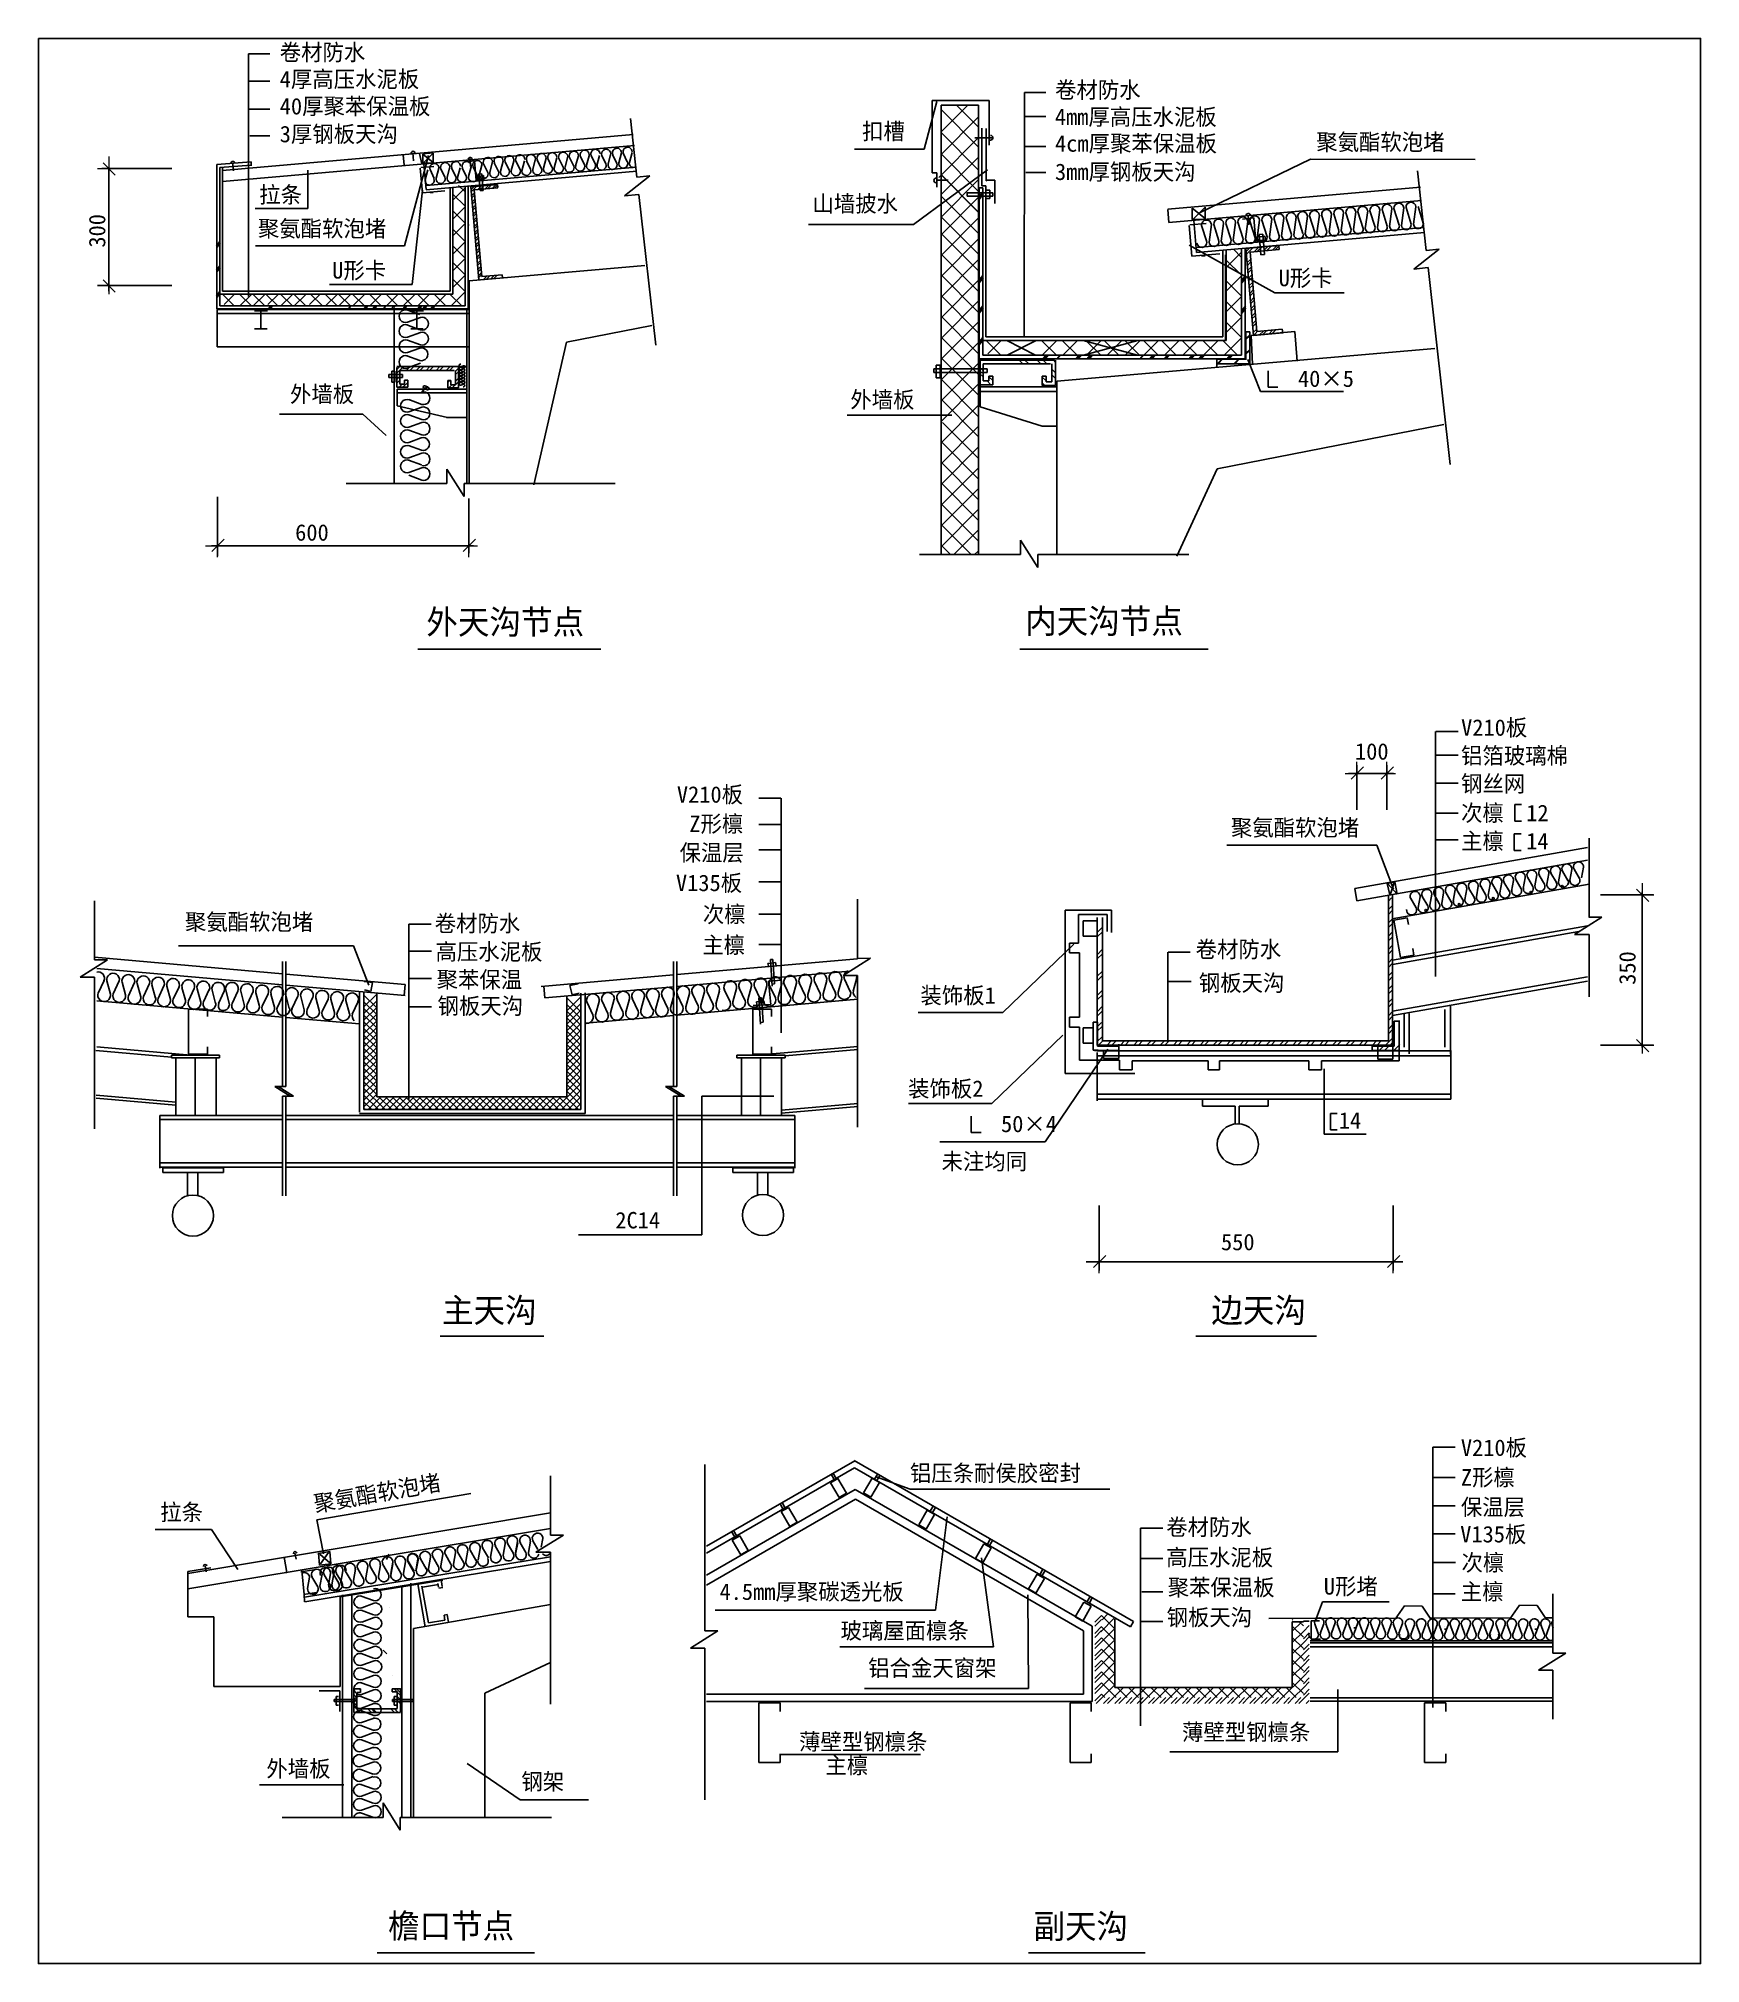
# Model space of a CAD drawing. Header units: metres. Extents: x 1238 to 1467, y 295 to 560.
import ezdxf

# ---------------------------------------------------------------- set-up
doc = ezdxf.new("R2010")
doc.units = ezdxf.units.M
for name, color, linetype in [('2', 1, 'Continuous'), ('3', 3, 'Continuous'), ('5', 7, 'Continuous')]:
    doc.layers.add(name, color=color, linetype=linetype)

msp = doc.modelspace()

# ---------------------------------------------------------------- texts
for s, height, p in [('卷材防水', 2.27, (1271.41, 557.24)), ('4厚高压水泥板', 2.27, (1271.41, 553.53)), ('卷材防水', 2.27, (1378.41, 552.05)), ('40厚聚苯保温板', 2.27, (1271.41, 549.79)), ('4mm厚高压水泥板', 2.27, (1378.38, 548.32)), ('3厚钢板天沟', 2.27, (1271.41, 545.95)), ('扣槽', 2.27, (1351.77, 546.34)), ('4cm厚聚苯保温板', 2.27, (1378.41, 544.65)), ('聚氨酯软泡堵', 2.27, (1414.45, 544.85)), ('3mm厚钢板天沟', 2.27, (1378.4, 540.74)), ('山墙披水', 2.27, (1344.93, 536.34)), ('聚氨酯软泡堵', 2.27, (1268.4, 532.91)), ('U形卡', 2.27, (1278.65, 527.14)), ('U形卡', 2.27, (1409.26, 526.09)), ('外墙板', 2.27, (1272.83, 510.06)), ('外墙板', 2.27, (1350.15, 509.31)), ('外天沟节点', 3.35, (1291.64, 478.07)), ('内天沟节点', 3.35, (1374.27, 478.19)), ('V210板', 2.27, (1434.44, 464.05)), ('100', 2.27, (1419.8, 460.75)), ('铝箔玻璃棉', 2.27, (1434.44, 460.17)), ('V210板', 2.27, (1326.22, 454.81)), ('钢丝网', 2.27, (1434.44, 456.31)), ('次檩  12', 2.27, (1434.44, 452.26)), ('Z形檩', 2.27, (1327.94, 450.76)), ('聚氨酯软泡堵', 2.27, (1402.67, 450.24)), ('保温层', 2.27, (1326.59, 446.78)), ('主檩  14', 2.27, (1434.44, 448.37)), ('V135板', 2.27, (1326.09, 442.61)), ('聚氨酯软泡堵', 2.27, (1258.32, 437.23)), ('卷材防水', 2.27, (1292.8, 437.02)), ('次檩', 2.27, (1329.8, 438.29)), ('高压水泥板', 2.27, (1292.91, 433.11)), ('主檩', 2.27, (1329.73, 434.04)), ('卷材防水', 2.27, (1397.81, 433.45)), ('聚苯保温', 2.27, (1293.06, 429.27)), ('钢板天沟', 2.27, (1398.25, 428.81)), ('钢板天沟', 2.27, (1293.19, 425.63)), ('装饰板1', 2.27, (1359.83, 427.08)), ('装饰板2', 2.27, (1358.13, 414.22)), ('14', 2.27, (1417.56, 409.83)), ('   50×4', 2.27, (1366.32, 409.35)), ('未注均同', 2.27, (1362.74, 404.18)), ('2C14', 2.27, (1317.72, 396.06)), ('550', 2.27, (1401.31, 393.05)), ('主天沟', 3.35, (1293.8, 383.09)), ('边天沟', 3.35, (1399.97, 383.09)), ('V210板', 2.27, (1434.41, 364.67)), ('Z形檩', 2.27, (1434.41, 360.57)), ('保温层', 2.27, (1434.41, 356.47)), ('拉条', 2.27, (1254.92, 355.77)), ('卷材防水', 2.27, (1393.75, 353.71)), ('V135板', 2.27, (1434.32, 352.73)), ('高压水泥板', 2.27, (1393.75, 349.53)), ('次檩', 2.27, (1434.5, 348.81)), ('聚苯保温板', 2.27, (1393.95, 345.39)), ('主檩', 2.27, (1434.41, 344.81)), ('钢板天沟', 2.27, (1393.8, 341.26)), ('外墙板', 2.27, (1269.57, 320.37)), ('钢架', 2.27, (1304.76, 318.59)), ('檐口节点', 3.35, (1286.35, 298.12)), ('副天沟', 3.35, (1375.42, 298.09))]:
    msp.add_text(s, height=height).set_placement(p)
for s, p in [('300', (1247.34, 531.41)), ('350', (1458.52, 429.68))]:
    msp.add_text(s, height=2.27, rotation=90).set_placement(p)
at = {"layer": '2'}
msp.add_text('聚氨酯软泡堵', height=2.27, rotation=9.94, dxfattribs=at).set_placement((1276.32, 356.9))
at = {"layer": '3'}
for s, p in [('铝压条耐侯胶密封', (1358.38, 361.16)), ('U形堵', (1415.49, 345.53)), ('4.5mm厚聚碳透光板', (1332.1, 344.8)), ('玻璃屋面檩条', (1348.8, 339.42)), ('铝合金天窗架', (1352.62, 334.27)), ('薄壁型钢檩条', (1395.93, 325.42)), ('薄壁型钢檩条', (1343.08, 324.09)), ('主檩', (1346.72, 320.83))]:
    msp.add_text(s, height=2.27, dxfattribs=at).set_placement(p)
at = {"layer": '5'}
for s, p in [('拉条', (1268.58, 537.58)), ('   40×5', (1407.3, 512.19)), ('600', (1273.54, 490.97))]:
    msp.add_text(s, height=2.27, dxfattribs=at).set_placement(p)

# ---------------------------------------------------------------- blocks, each defined once
blk = doc.blocks.new('DIM')
at = {"lineweight": 15}
for p, q in [((-2.14, 0), (1.52, 0)), ((0, -2.05), (0, 2.09))]:
    blk.add_line(p, q, dxfattribs=at)
blk.add_lwpolyline([(-1.01, -1.05), (1.2, 1.14)])

# ---------------------------------------------------------------- linework, layer by layer
for p, q in [((1267.09, 558.16), (1270.06, 558.16)), ((1267.19, 554.37), (1270.06, 554.37)), ((1374.17, 552.8), (1377.13, 552.8)), ((1267.19, 550.51), (1270.06, 550.51)), ((1362.08, 551.56), (1360.33, 545.02)), ((1369.31, 551.7), (1361.43, 551.7)), ((1361.43, 551.7), (1361.43, 541.74)), ((1362.67, 547.39), (1366.36, 551.08)), ((1362.67, 551.08), (1367.85, 551.08)), ((1362.67, 507.88), (1362.67, 551.08)), ((1367.85, 545.28), (1362.67, 550.46)), ((1367.85, 548.02), (1364.8, 551.08)), ((1367.85, 505.12), (1367.85, 551.08)), ((1369.31, 545.57), (1369.31, 551.7)), ((1319.8, 549.23), (1320.71, 541.12)), ((1362.67, 544.28), (1367.85, 549.46)), ((1367.85, 542.11), (1362.67, 547.29)), ((1368.32, 539.93), (1368.32, 547.9)), ((1368.92, 547.87), (1368.92, 540.63)), ((1374.26, 549.5), (1377.13, 549.5)), ((1263.49, 542.04), (1320.19, 547.01)), ((1263.49, 540.53), (1320.35, 545.51)), ((1267.3, 546.83), (1270.06, 546.83)), ((1360.33, 545.02), (1350.72, 545.02)), ((1362.36, 541.1), (1367.85, 546.6)), ((1374.26, 545.36), (1377.13, 545.36)), ((1246.85, 542.34), (1256.52, 542.34)), ((1247.84, 525.39), (1247.84, 542.34)), ((1262.74, 522.97), (1262.74, 541.98)), ((1263.15, 523.38), (1263.15, 541.99)), ((1263.49, 525.42), (1263.49, 542.48)), ((1288.56, 542.78), (1288.44, 544.22)), ((1291.92, 544.14), (1288.65, 531.65)), ((1290.79, 542.39), (1291.09, 538.98)), ((1290.88, 542.46), (1292.68, 542.62)), ((1291.16, 544.32), (1291.16, 543.06)), ((1291.16, 544.32), (1292.58, 543.18)), ((1291.16, 543.06), (1292.58, 543.06)), ((1292.58, 544.44), (1291.2, 543.08)), ((1291.31, 542.96), (1291.62, 539.42)), ((1291.84, 542.15), (1291.47, 540.78)), ((1291.62, 539.4), (1320.68, 541.95)), ((1291.65, 539.97), (1320.63, 542.51)), ((1292.15, 542.17), (1292.73, 540.94)), ((1292.58, 543.06), (1292.58, 544.44)), ((1293.36, 542.38), (1292.99, 541.01)), ((1293.65, 542.3), (1294.2, 541.13)), ((1294.85, 542.4), (1294.5, 541.09)), ((1295.13, 542.43), (1295.71, 541.2)), ((1296.3, 542.44), (1295.93, 541.07)), ((1296.61, 542.44), (1297.16, 541.28)), ((1297.81, 542.55), (1297.46, 541.24)), ((1298.09, 542.57), (1298.67, 541.35)), ((1299.3, 542.78), (1298.93, 541.42)), ((1299.54, 542.99), (1300.12, 541.77)), ((1300.74, 543.1), (1300.39, 541.79)), ((1301.02, 543.12), (1301.6, 541.9)), ((1302.23, 543.33), (1301.86, 541.97)), ((1302.52, 543.25), (1303.06, 542.09)), ((1303.1, 542.03), (1303.1, 542.03)), ((1303.72, 543.36), (1303.37, 542.05)), ((1304, 543.38), (1304.58, 542.16)), ((1305.17, 543.39), (1304.8, 542.03)), ((1305.48, 543.4), (1306.02, 542.24)), ((1306.06, 542.18), (1306.06, 542.18)), ((1306.68, 543.51), (1306.33, 542.2)), ((1306.96, 543.53), (1307.54, 542.3)), ((1308.17, 543.74), (1307.8, 542.37)), ((1308.41, 543.72), (1308.98, 542.5)), ((1309.64, 543.81), (1309.27, 542.44)), ((1309.94, 543.73), (1310.51, 542.5)), ((1311.13, 543.83), (1310.78, 542.53)), ((1311.41, 543.86), (1311.99, 542.63)), ((1312.62, 544.07), (1312.25, 542.7)), ((1312.91, 543.99), (1313.46, 542.82)), ((1313.49, 542.76), (1313.49, 542.76)), ((1314.11, 544.09), (1313.76, 542.79)), ((1314.39, 544.12), (1314.97, 542.89)), ((1315.56, 544.13), (1315.19, 542.76)), ((1315.87, 544.13), (1316.41, 542.97)), ((1316.45, 542.91), (1316.45, 542.91)), ((1317.07, 544.24), (1316.72, 542.93)), ((1317.35, 544.26), (1317.93, 543.04)), ((1318.56, 544.47), (1318.19, 543.11)), ((1318.8, 544.46), (1319.37, 543.23)), ((1320.04, 544.54), (1319.67, 543.17)), ((1367.85, 539.17), (1362.67, 544.35)), ((1362.67, 538.72), (1367.85, 543.91)), ((1398.41, 536.28), (1413.65, 543.6)), ((1413.65, 543.6), (1436.39, 543.57)), ((1428.42, 542.02), (1429.63, 531.02)), ((1294.23, 541.07), (1294.23, 541.07)), ((1294.91, 539.69), (1294.91, 525.42)), ((1295.29, 539.72), (1295.29, 525.01)), ((1295.29, 537.97), (1296.99, 539.67)), ((1296.99, 539.1), (1296.08, 540)), ((1296.99, 539.87), (1296.99, 523.38)), ((1297.19, 541.22), (1297.19, 541.22)), ((1297.41, 539.91), (1297.41, 522.97)), ((1297.51, 539.37), (1297.53, 539.39)), ((1301.45, 540.11), (1297.8, 539.79)), ((1297.8, 539.79), (1298.91, 526.96)), ((1297.81, 539.42), (1298.2, 539.81)), ((1297.83, 539.12), (1298.56, 539.84)), ((1301.5, 539.68), (1298.26, 539.4)), ((1298.26, 539.4), (1299.28, 527.42)), ((1298.75, 539.44), (1299.21, 539.9)), ((1299.11, 539.47), (1299.57, 539.93)), ((1299.76, 539.53), (1300.22, 539.99)), ((1300.12, 539.56), (1300.58, 540.02)), ((1300.77, 539.62), (1301.23, 540.08)), ((1301.08, 539.66), (1301.46, 540.04)), ((1301.49, 539.7), (1301.45, 540.11)), ((1318.98, 538.54), (1322.48, 541.32)), ((1322.48, 541.32), (1320.7, 541.12)), ((1361.43, 541.74), (1362.08, 541.74)), ((1362.08, 541.74), (1362.08, 539.77)), ((1367.85, 536.31), (1362.67, 541.49)), ((1367.85, 536.28), (1362.67, 541.46)), ((1362.67, 535.61), (1367.85, 540.79)), ((1367.93, 539.67), (1368.45, 539.67)), ((1367.93, 516.05), (1367.93, 539.67)), ((1368.86, 539.93), (1368.32, 539.93)), ((1368.45, 516.57), (1368.45, 539.67)), ((1368.86, 519.1), (1368.86, 539.93)), ((1369.4, 539.36), (1368.88, 539.36)), ((1368.92, 540.63), (1368.93, 540.61)), ((1369.4, 538.18), (1369.4, 539.36)), ((1374.37, 541.8), (1377.13, 541.8)), ((1393.99, 536.74), (1428.85, 539.77)), ((1291.09, 538.98), (1294.2, 539.26)), ((1292.58, 539.04), (1292.17, 539.04)), ((1296.99, 537.11), (1295.29, 538.81)), ((1295.29, 535.36), (1296.99, 537.06)), ((1297.88, 538.57), (1298.27, 538.96)), ((1297.91, 538.28), (1298.29, 538.66)), ((1297.96, 537.73), (1298.34, 538.11)), ((1297.99, 537.43), (1298.37, 537.81)), ((1298.04, 536.88), (1298.42, 537.27)), ((1298.06, 536.58), (1298.45, 536.97)), ((1318.98, 538.54), (1320.97, 538.76)), ((1320.97, 538.76), (1323.31, 517.95)), ((1367.85, 533.35), (1362.67, 538.53)), ((1362.67, 533.18), (1367.85, 538.36)), ((1366.26, 539.01), (1366.26, 538.49)), ((1366.26, 538.49), (1369.8, 538.49)), ((1369.8, 538.97), (1366.3, 538.97)), ((1367.88, 538.37), (1368.44, 539.09)), ((1367.92, 538.05), (1368.48, 538.77)), ((1369.01, 538.18), (1369.4, 538.18)), ((1369.8, 538.49), (1369.8, 538.97)), ((1394.13, 534.87), (1393.97, 536.67)), ((1394.13, 534.87), (1428.99, 537.91)), ((1397.35, 536.85), (1399.12, 535.44)), ((1397.35, 536.85), (1397.35, 535.28)), ((1399.12, 537), (1397.41, 535.3)), ((1399.12, 535.28), (1399.12, 537)), ((1423.22, 536.63), (1422.89, 534.19)), ((1423.54, 536.65), (1424.25, 534.37)), ((1424.9, 536.77), (1424.57, 534.34)), ((1425.17, 536.79), (1425.88, 534.51)), ((1426.53, 536.92), (1426.2, 534.48)), ((1426.85, 536.94), (1427.56, 534.66)), ((1428.21, 537.06), (1427.88, 534.63)), ((1428.52, 537.09), (1429.23, 534.8)), ((1296.99, 534.8), (1295.29, 536.51)), ((1295.29, 533.06), (1296.99, 534.76)), ((1296.99, 532.26), (1295.29, 533.96)), ((1297.51, 534.52), (1297.53, 534.55)), ((1298.11, 536.04), (1298.5, 536.42)), ((1298.14, 535.74), (1298.52, 536.12)), ((1298.19, 535.19), (1298.57, 535.57)), ((1298.21, 534.89), (1298.6, 535.28)), ((1298.26, 534.34), (1298.65, 534.73)), ((1298.29, 534.05), (1298.67, 534.43)), ((1367.85, 530.49), (1362.67, 535.67)), ((1362.67, 530.32), (1367.85, 535.5)), ((1396.9, 534.45), (1397.27, 530.22)), ((1397.01, 534.54), (1399.25, 534.73)), ((1397.35, 535.28), (1399.12, 535.28)), ((1397.55, 535.16), (1397.93, 530.76)), ((1397.97, 531.44), (1429.32, 534.18)), ((1398.63, 534.47), (1399.34, 532.19)), ((1399.98, 534.59), (1399.66, 532.16)), ((1400.31, 534.62), (1401.02, 532.33)), ((1401.66, 534.74), (1401.33, 532.31)), ((1401.98, 534.76), (1402.69, 532.48)), ((1403.33, 534.89), (1403, 532.45)), ((1403.65, 534.91), (1404.36, 532.63)), ((1405.01, 535.03), (1404.68, 532.6)), ((1405.29, 535.05), (1406, 532.77)), ((1406.64, 535.18), (1406.31, 532.74)), ((1406.96, 535.2), (1407.67, 532.92)), ((1408.32, 535.32), (1407.99, 532.89)), ((1408.63, 535.35), (1409.34, 533.06)), ((1409.99, 535.47), (1409.66, 533.04)), ((1410.31, 535.49), (1411.02, 533.21)), ((1411.66, 535.62), (1411.34, 533.18)), ((1411.9, 535.63), (1412.61, 533.35)), ((1413.25, 535.75), (1412.92, 533.32)), ((1413.53, 535.78), (1414.24, 533.49)), ((1414.88, 535.9), (1414.55, 533.46)), ((1415.2, 535.92), (1415.91, 533.64)), ((1416.56, 536.04), (1416.23, 533.61)), ((1416.87, 536.07), (1417.58, 533.78)), ((1418.23, 536.19), (1417.9, 533.76)), ((1418.55, 536.22), (1419.26, 533.93)), ((1419.9, 536.34), (1419.58, 533.9)), ((1420.2, 536.36), (1420.91, 534.07)), ((1421.55, 536.48), (1421.22, 534.05)), ((1421.86, 536.5), (1422.57, 534.22)), ((1262.7, 531.68), (1263.15, 532.25)), ((1262.73, 531.42), (1263.18, 532)), ((1288.65, 531.65), (1268.08, 531.65)), ((1295.29, 530.51), (1296.99, 532.22)), ((1296.99, 529.95), (1295.29, 531.66)), ((1298.34, 533.5), (1298.72, 533.88)), ((1298.37, 533.2), (1298.75, 533.58)), ((1298.42, 532.65), (1298.8, 533.04)), ((1298.44, 532.35), (1298.83, 532.74)), ((1298.49, 531.81), (1298.88, 532.19)), ((1298.52, 531.51), (1298.9, 531.89)), ((1298.57, 530.96), (1298.95, 531.35)), ((1367.85, 528.2), (1362.67, 533.38)), ((1362.67, 527.44), (1367.85, 532.62)), ((1396.92, 531.74), (1408.73, 525.18)), ((1397.93, 530.74), (1429.37, 533.49)), ((1404.65, 531.32), (1404.65, 516.05)), ((1409.28, 531.69), (1404.74, 531.29)), ((1404.75, 530.83), (1405.24, 531.32)), ((1404.78, 530.46), (1405.68, 531.36)), ((1405.92, 530.86), (1406.49, 531.43)), ((1406.36, 530.9), (1406.93, 531.47)), ((1407.17, 530.97), (1407.74, 531.54)), ((1407.62, 531.01), (1408.19, 531.58)), ((1408.43, 531.08), (1409, 531.65)), ((1408.81, 531.13), (1409.29, 531.61)), ((1409.32, 531.17), (1409.28, 531.69)), ((1262.7, 528.3), (1263.15, 528.88)), ((1295.29, 528.21), (1296.99, 529.91)), ((1296.99, 527.65), (1295.29, 529.35)), ((1298.59, 530.66), (1298.98, 531.05)), ((1298.64, 530.11), (1299.03, 530.5)), ((1298.67, 529.82), (1299.06, 530.2)), ((1298.72, 529.27), (1299.11, 529.65)), ((1298.75, 528.97), (1299.13, 529.35)), ((1298.8, 528.42), (1299.18, 528.81)), ((1367.85, 525.34), (1362.67, 530.52)), ((1362.67, 524.59), (1367.85, 529.77)), ((1362.67, 524.57), (1367.85, 529.75)), ((1397.27, 530.22), (1401.13, 530.57)), ((1399.13, 530.29), (1398.61, 530.29)), ((1401.55, 531.05), (1401.55, 519.1)), ((1401.95, 518.59), (1401.95, 530.41)), ((1402.02, 531.09), (1402.02, 518.59)), ((1402.02, 528.66), (1404.14, 530.77)), ((1404.14, 527.59), (1402.02, 529.7)), ((1404.14, 530.05), (1403.01, 531.18)), ((1404.13, 530.42), (1404.13, 531.24)), ((1404.13, 531.24), (1404.13, 529.66)), ((1404.14, 530.39), (1404.17, 530.42)), ((1404.14, 530.42), (1404.14, 516.57)), ((1404.74, 531.29), (1405.79, 519.29)), ((1404.89, 529.29), (1405.36, 529.77)), ((1404.92, 528.92), (1405.4, 529.4)), ((1404.98, 528.24), (1405.46, 528.72)), ((1409.33, 531.15), (1405.31, 530.8)), ((1405.31, 530.8), (1406.26, 519.85)), ((1427.9, 528.44), (1431.4, 531.22)), ((1427.9, 528.44), (1429.89, 528.66)), ((1431.4, 531.22), (1429.62, 531.02)), ((1429.89, 528.66), (1432.95, 501.48)), ((1256.52, 526.18), (1246.26, 526.18)), ((1262.73, 528.05), (1263.18, 528.63)), ((1289.7, 526.33), (1278.3, 526.33)), ((1295.29, 525.9), (1296.99, 527.61)), ((1296.99, 525.34), (1295.29, 527.05)), ((1297.54, 526.84), (1297.54, 498.83)), ((1298.82, 528.12), (1299.21, 528.51)), ((1298.85, 527.26), (1299.31, 527.72)), ((1298.87, 527.58), (1299.26, 527.96)), ((1299.28, 527.42), (1302.1, 527.66)), ((1299.59, 527.04), (1300.05, 527.5)), ((1299.95, 527.07), (1300.41, 527.53)), ((1300.6, 527.13), (1301.06, 527.59)), ((1300.96, 527.16), (1301.42, 527.62)), ((1302.1, 527.66), (1302.17, 527.25)), ((1367.85, 522.48), (1362.67, 527.66)), ((1362.67, 521.73), (1367.85, 526.91)), ((1367.88, 526.86), (1368.44, 527.58)), ((1367.92, 526.54), (1368.48, 527.26)), ((1402.02, 525.42), (1404.14, 527.53)), ((1404.14, 524.72), (1402.02, 526.84)), ((1404.16, 526.86), (1404.71, 527.58)), ((1404.2, 526.54), (1404.75, 527.26)), ((1405.02, 527.87), (1405.49, 528.35)), ((1405.08, 527.19), (1405.55, 527.67)), ((1405.11, 526.82), (1405.59, 527.3)), ((1405.17, 526.14), (1405.65, 526.62)), ((1405.2, 525.77), (1405.68, 526.25)), ((1262.7, 524.79), (1263.15, 525.36)), ((1262.73, 524.53), (1263.18, 525.11)), ((1295.29, 525.01), (1263.15, 525.01)), ((1296.99, 523.38), (1263.15, 523.38)), ((1294.91, 525.42), (1263.49, 525.42)), ((1265.14, 523.37), (1263.5, 525.01)), ((1263.72, 523.55), (1265.19, 525.01)), ((1263.72, 525.01), (1295.23, 525.01)), ((1296.99, 523.37), (1263.72, 523.37)), ((1267.5, 523.37), (1265.86, 525.01)), ((1265.9, 523.37), (1267.54, 525.01)), ((1269.36, 523.37), (1267.72, 525.01)), ((1267.76, 523.37), (1269.4, 525.01)), ((1271.15, 523.37), (1269.5, 525.01)), ((1269.79, 523.55), (1271.25, 525.01)), ((1269.84, 522.97), (1270.16, 523.38)), ((1270.07, 522.97), (1270.4, 523.38)), ((1273.15, 523.37), (1271.51, 525.01)), ((1271.56, 523.37), (1273.2, 525.01)), ((1275.01, 523.37), (1273.37, 525.01)), ((1273.42, 523.37), (1275.06, 525.01)), ((1275.54, 523.55), (1277.01, 525.01)), ((1277.31, 523.37), (1275.67, 525.01)), ((1279.32, 523.37), (1277.67, 525.01)), ((1277.72, 523.37), (1279.36, 525.01)), ((1281.18, 523.37), (1279.54, 525.01)), ((1279.58, 523.37), (1281.22, 525.01)), ((1280.91, 522.97), (1281.23, 523.38)), ((1283.12, 523.37), (1281.47, 525.01)), ((1283.12, 523.37), (1281.47, 525.01)), ((1281.52, 523.37), (1283.16, 525.01)), ((1281.52, 523.37), (1283.16, 525.01)), ((1282.99, 522.97), (1283.32, 523.38)), ((1283.23, 522.97), (1283.55, 523.38)), ((1285.42, 523.37), (1283.78, 525.01)), ((1285.42, 523.37), (1283.78, 525.01)), ((1283.83, 523.37), (1285.47, 525.01)), ((1283.83, 523.37), (1285.47, 525.01)), ((1284.25, 522.97), (1284.57, 523.38)), ((1284.48, 522.97), (1284.81, 523.38)), ((1285.74, 522.97), (1286.07, 523.38)), ((1287.73, 523.37), (1286.08, 525.01)), ((1287.73, 523.37), (1286.08, 525.01)), ((1286.13, 523.37), (1287.77, 525.01)), ((1286.13, 523.37), (1287.77, 525.01)), ((1286.81, 522.97), (1287.14, 523.38)), ((1287.04, 522.97), (1287.37, 523.38)), ((1289.74, 523.37), (1288.1, 525.01)), ((1288.44, 523.37), (1290.08, 525.01)), ((1288.45, 522.97), (1288.78, 523.38)), ((1288.61, 522.97), (1288.93, 523.38)), ((1292.05, 523.37), (1290.41, 525.01)), ((1290.45, 523.37), (1292.09, 525.01)), ((1290.48, 522.97), (1290.8, 523.38)), ((1290.71, 522.97), (1291.03, 523.38)), ((1291.17, 522.97), (1291.49, 523.38)), ((1291.4, 522.97), (1291.72, 523.38)), ((1292.27, 522.97), (1292.6, 523.38)), ((1292.5, 522.97), (1292.83, 523.38)), ((1294.35, 523.37), (1292.71, 525.01)), ((1292.76, 523.37), (1294.4, 525.01)), ((1296.54, 523.37), (1294.9, 525.01)), ((1295.06, 523.37), (1296.99, 525.3)), ((1367.85, 519.62), (1362.67, 524.8)), ((1362.67, 518.87), (1367.85, 524.05)), ((1367.88, 522.67), (1368.44, 523.39)), ((1402.02, 522.55), (1404.14, 524.67)), ((1404.14, 521.86), (1402.02, 523.98)), ((1404.16, 522.67), (1404.71, 523.39)), ((1405.27, 525.09), (1405.74, 525.57)), ((1405.3, 524.72), (1405.78, 525.2)), ((1405.36, 524.04), (1405.84, 524.52)), ((1405.39, 523.67), (1405.87, 524.15)), ((1405.45, 522.99), (1405.93, 523.47)), ((1408.73, 525.18), (1418.32, 525.18)), ((1297.41, 522.97), (1262.74, 522.97)), ((1288.95, 522.82), (1290.75, 522.16)), ((1288.95, 520.74), (1290.75, 520.08)), ((1289.02, 521.12), (1290.82, 521.78)), ((1367.85, 516.76), (1362.67, 521.94)), ((1362.67, 516.01), (1367.85, 521.19)), ((1367.92, 522.36), (1368.48, 523.07)), ((1402.02, 519.69), (1404.14, 521.81)), ((1404.14, 519), (1402.02, 521.11)), ((1404.2, 522.36), (1404.75, 523.07)), ((1405.49, 522.62), (1405.97, 523.1)), ((1405.55, 521.94), (1406.03, 522.42)), ((1405.58, 521.57), (1406.06, 522.05)), ((1405.64, 520.89), (1406.12, 521.37)), ((1405.68, 520.52), (1406.15, 521)), ((1289.02, 519.04), (1290.82, 519.7)), ((1289.02, 518.64), (1290.82, 517.98)), ((1311, 518.36), (1322.76, 520.66)), ((1367.85, 513.89), (1362.67, 519.07)), ((1362.67, 513.15), (1367.85, 518.33)), ((1367.88, 518.31), (1368.44, 519.02)), ((1367.92, 517.99), (1368.48, 518.7)), ((1402.02, 518.59), (1368.45, 518.59)), ((1401.55, 519.1), (1368.86, 519.1)), ((1370.92, 516.55), (1368.88, 518.59)), ((1369.15, 516.77), (1370.98, 518.59)), ((1369.15, 518.59), (1401.95, 518.59)), ((1375.73, 516.55), (1371.74, 518.59)), ((1371.8, 516.55), (1375.78, 518.59)), ((1378.59, 516.55), (1376.55, 518.59)), ((1376.61, 516.55), (1378.65, 518.59)), ((1381.45, 516.55), (1379.41, 518.59)), ((1381.45, 516.55), (1379.41, 518.59)), ((1379.47, 516.55), (1381.51, 518.59)), ((1379.47, 516.55), (1381.51, 518.59)), ((1389.77, 516.55), (1382.27, 518.59)), ((1382.33, 516.55), (1389.83, 518.59)), ((1384.71, 516.55), (1382.67, 518.59)), ((1384.71, 516.55), (1382.67, 518.59)), ((1382.73, 516.55), (1384.77, 518.59)), ((1382.73, 516.55), (1384.77, 518.59)), ((1387.21, 516.55), (1385.17, 518.59)), ((1385.59, 516.55), (1387.63, 518.59)), ((1390.07, 516.55), (1388.03, 518.59)), ((1388.09, 516.55), (1390.13, 518.59)), ((1392.63, 516.55), (1390.59, 518.59)), ((1392.63, 516.55), (1390.59, 518.59)), ((1390.65, 516.55), (1392.69, 518.59)), ((1390.65, 516.55), (1392.69, 518.59)), ((1395.13, 516.55), (1393.1, 518.59)), ((1393.51, 516.55), (1395.55, 518.59)), ((1398, 516.55), (1395.96, 518.59)), ((1396.02, 516.55), (1398.06, 518.59)), ((1400.86, 516.55), (1398.82, 518.59)), ((1398.88, 516.55), (1400.92, 518.59)), ((1403.58, 516.55), (1401.54, 518.59)), ((1401.74, 516.55), (1404.14, 518.95)), ((1405.27, 519.8), (1404.75, 519.8)), ((1404.75, 519.8), (1404.75, 516.04)), ((1404.75, 519.66), (1404.75, 515.91)), ((1404.75, 518.85), (1405.27, 519.36)), ((1404.75, 518.71), (1405.27, 519.23)), ((1405.27, 519.8), (1405.27, 515.53)), ((1405.27, 519.66), (1405.27, 515.39)), ((1405.75, 519.69), (1406.23, 520.17)), ((1405.79, 519.28), (1406.27, 519.76)), ((1406.26, 519.85), (1409.76, 520.15)), ((1406.64, 519.38), (1407.21, 519.95)), ((1407.08, 519.42), (1407.65, 519.99)), ((1407.89, 519.49), (1408.46, 520.06)), ((1408.34, 519.53), (1408.91, 520.1)), ((1409.76, 520.15), (1409.84, 519.64)), ((1287.22, 498.83), (1287.22, 517.84)), ((1288.95, 516.5), (1290.75, 515.84)), ((1289.02, 516.92), (1290.73, 517.55)), ((1289.02, 514.8), (1290.82, 515.46)), ((1290.82, 517.6), (1290.82, 517.6)), ((1297.22, 498.83), (1297.22, 517.69)), ((1367.85, 511.03), (1362.67, 516.21)), ((1362.67, 510.28), (1367.85, 515.46)), ((1404.65, 516.05), (1367.93, 516.05)), ((1367.95, 515.89), (1367.95, 512.49)), ((1378.29, 515.89), (1367.95, 515.89)), ((1368.08, 516.12), (1368.08, 509.43)), ((1404.14, 516.57), (1368.45, 516.57)), ((1368.47, 515.37), (1368.47, 513.01)), ((1377.77, 515.37), (1368.47, 515.37)), ((1404.14, 516.55), (1369.15, 516.55)), ((1373.44, 515.89), (1373.96, 515.37)), ((1374.25, 515.89), (1374.77, 515.37)), ((1375.94, 515.89), (1376.46, 515.37)), ((1376.75, 516.05), (1377.15, 516.57)), ((1376.75, 515.89), (1377.26, 515.37)), ((1377.03, 516.05), (1377.44, 516.57)), ((1377.98, 512.9), (1377.98, 515.37)), ((1378.23, 515.89), (1378.49, 515.62)), ((1378.49, 512.38), (1378.49, 515.89)), ((1378.71, 516.05), (1379.11, 516.57)), ((1381.3, 516.05), (1381.7, 516.57)), ((1381.59, 516.05), (1381.99, 516.57)), ((1382.86, 516.05), (1383.26, 516.57)), ((1383.15, 516.05), (1383.55, 516.57)), ((1390.17, 516.05), (1390.57, 516.57)), ((1391.5, 516.05), (1391.9, 516.57)), ((1391.79, 516.05), (1392.19, 516.57)), ((1393.53, 516.05), (1393.94, 516.57)), ((1393.72, 516.05), (1394.13, 516.57)), ((1396.9, 516.05), (1397.31, 516.57)), ((1397.19, 516.05), (1397.59, 516.57)), ((1398.28, 516.05), (1398.68, 516.57)), ((1398.57, 516.05), (1398.97, 516.57)), ((1404.75, 516.04), (1400.74, 516.04)), ((1400.74, 515.53), (1400.74, 516.04)), ((1400.74, 515.39), (1400.74, 515.91)), ((1405.27, 515.39), (1400.74, 515.39)), ((1400.78, 515.39), (1401.43, 516.04)), ((1400.91, 515.39), (1401.57, 516.05)), ((1402.16, 516.05), (1402.57, 516.57)), ((1402.45, 516.05), (1402.86, 516.57)), ((1403.06, 515.39), (1403.72, 516.04)), ((1403.2, 515.39), (1403.86, 516.05)), ((1404.75, 516.83), (1405.27, 517.35)), ((1404.75, 516.69), (1405.27, 517.21)), ((1297.22, 514.99), (1287.58, 514.99)), ((1287.58, 514.1), (1288.48, 514.99)), ((1287.58, 514.59), (1287.99, 514.99)), ((1287.58, 514.87), (1287.58, 512.14)), ((1287.58, 513.2), (1288, 513.62)), ((1287.58, 512.71), (1288, 513.13)), ((1295.49, 514.45), (1288, 514.45)), ((1288, 514.45), (1288, 512.55)), ((1288.39, 514.87), (1288.52, 514.99)), ((1288.39, 512.14), (1289.07, 512.82)), ((1288.65, 512.55), (1288.65, 513.1)), ((1288.65, 513.1), (1289.07, 513.1)), ((1288.87, 514.45), (1289.41, 514.99)), ((1289.07, 512.14), (1289.07, 513.1)), ((1289.25, 514.87), (1289.37, 514.99)), ((1289.36, 514.45), (1289.9, 514.99)), ((1289.74, 514.87), (1289.86, 514.99)), ((1290.25, 514.45), (1290.79, 514.99)), ((1290.63, 514.87), (1290.76, 514.99)), ((1290.74, 514.45), (1291.28, 514.99)), ((1291.12, 514.87), (1291.25, 514.99)), ((1291.6, 514.45), (1292.14, 514.99)), ((1292.09, 514.45), (1292.63, 514.99)), ((1292.98, 514.45), (1293.52, 514.99)), ((1293.47, 514.45), (1294.01, 514.99)), ((1294.36, 514.45), (1294.91, 514.99)), ((1294.59, 512.05), (1294.59, 513.08)), ((1294.59, 513.08), (1295.01, 513.08)), ((1294.59, 512.81), (1294.87, 513.08)), ((1294.85, 514.45), (1295.4, 514.99)), ((1295.01, 512.47), (1295.01, 513.08)), ((1295.66, 514.36), (1296.08, 514.78)), ((1295.66, 512.47), (1295.66, 514.45)), ((1295.66, 513.88), (1296.08, 514.29)), ((1295.66, 512.98), (1296.08, 513.4)), ((1295.66, 512.49), (1296.08, 512.91)), ((1296.08, 512.05), (1296.08, 514.87)), ((1296.38, 514.46), (1296.74, 514.33)), ((1296.38, 514.06), (1296.74, 513.93)), ((1296.38, 513.21), (1296.74, 513.08)), ((1296.39, 514.97), (1296.75, 515.1)), ((1296.39, 514.89), (1296.75, 514.76)), ((1296.39, 514.55), (1296.73, 514.67)), ((1296.39, 514.12), (1296.75, 514.25)), ((1296.39, 513.72), (1296.75, 513.85)), ((1296.39, 513.64), (1296.75, 513.51)), ((1296.39, 513.3), (1296.73, 513.42)), ((1296.39, 512.87), (1296.75, 513)), ((1296.39, 512.79), (1296.75, 512.66)), ((1296.75, 514.68), (1296.75, 514.68)), ((1296.75, 513.43), (1296.75, 513.43)), ((1367.85, 508.08), (1362.67, 513.26)), ((1367.95, 514.91), (1368.47, 514.39)), ((1367.95, 514.1), (1368.47, 513.58)), ((1368.47, 513.01), (1369.28, 513.01)), ((1369.04, 513.01), (1369.56, 512.49)), ((1369.28, 513.69), (1369.8, 513.69)), ((1369.28, 513.01), (1369.28, 513.69)), ((1369.28, 513.58), (1369.8, 513.06)), ((1369.8, 512.49), (1369.8, 513.69)), ((1376.65, 513.67), (1377.17, 513.67)), ((1376.65, 512.38), (1376.65, 513.67)), ((1376.65, 513.55), (1377.14, 513.06)), ((1376.65, 512.74), (1377.01, 512.38)), ((1377.17, 512.9), (1377.17, 513.67)), ((1377.98, 512.9), (1377.17, 512.9)), ((1377.98, 514.66), (1378.49, 514.14)), ((1377.98, 513.85), (1378.49, 513.33)), ((1378.63, 512.99), (1378.63, 489.03)), ((1407.83, 514.39), (1407.83, 512.17)), ((1287.58, 512.14), (1289.07, 512.14)), ((1287.9, 512.14), (1288.32, 512.55)), ((1288, 512.55), (1288.65, 512.55)), ((1289.23, 510.43), (1291.03, 509.77)), ((1291.45, 511.95), (1291, 511.48)), ((1291.45, 512.35), (1291.81, 512.22)), ((1291.45, 512.01), (1291.81, 512.15)), ((1291.45, 511.93), (1291.81, 511.8)), ((1296.08, 512.05), (1294.59, 512.05)), ((1294.73, 512.05), (1295.15, 512.47)), ((1295.66, 512.47), (1295.01, 512.47)), ((1295.22, 512.05), (1295.63, 512.47)), ((1296.39, 512.45), (1296.75, 512.58)), ((1362.67, 507.42), (1367.85, 512.6)), ((1367.85, 505.31), (1362.67, 510.49)), ((1367.95, 512.49), (1369.8, 512.49)), ((1378.49, 512.38), (1376.65, 512.38)), ((1407.83, 512.17), (1409.17, 512.17)), ((1289.23, 508.73), (1291.03, 509.39)), ((1289.23, 508.33), (1291.03, 507.67)), ((1349.74, 508.31), (1364.17, 508.31)), ((1362.67, 504.47), (1367.85, 509.65)), ((1362.67, 489.01), (1362.67, 508)), ((1289.23, 506.63), (1291.03, 507.29)), ((1289.23, 506.24), (1291.03, 505.57)), ((1289.23, 504.52), (1290.95, 505.15)), ((1291.03, 505.19), (1291.03, 505.19)), ((1362.67, 501.58), (1367.85, 506.77)), ((1367.85, 502.33), (1362.88, 507.3)), ((1367.85, 489.01), (1367.85, 505.24)), ((1400.8, 500.88), (1432.05, 506.99)), ((1289.17, 504.1), (1290.97, 503.44)), ((1289.17, 502.08), (1290.97, 501.42)), ((1289.23, 502.4), (1291.03, 503.06)), ((1367.85, 499.47), (1362.67, 504.65)), ((1362.67, 498.72), (1367.85, 503.9)), ((1289.23, 500.38), (1291.03, 501.04)), ((1289.23, 499.99), (1291.03, 499.32)), ((1294.49, 500.84), (1294.49, 498.84)), ((1294.49, 500.84), (1296.87, 497.06)), ((1367.85, 496.61), (1362.67, 501.79)), ((1362.67, 495.86), (1367.85, 501.04)), ((1294.49, 498.84), (1280.57, 498.84)), ((1296.87, 497.06), (1296.87, 498.84)), ((1317.72, 498.84), (1296.87, 498.84)), ((1367.85, 493.75), (1362.67, 498.93)), ((1362.67, 493), (1367.85, 498.18)), ((1367.85, 490.88), (1362.67, 496.07)), ((1362.67, 490.14), (1367.85, 495.32)), ((1366.87, 489.01), (1362.67, 493.2)), ((1364.4, 489.01), (1367.85, 492.46)), ((1373.64, 489.05), (1359.71, 489.05)), ((1364.01, 489.01), (1362.67, 490.34)), ((1367.26, 489.01), (1367.85, 489.59)), ((1373.64, 491.05), (1373.64, 489.05)), ((1373.64, 491.05), (1376.01, 487.27)), ((1376.01, 487.27), (1376.01, 489.05)), ((1396.87, 489.05), (1376.01, 489.05)), ((1290.48, 475.98), (1315.71, 475.98)), ((1373.55, 476.02), (1399.52, 476.02)), ((1430.91, 430.83), (1430.91, 464.65)), ((1430.95, 464.65), (1434.02, 464.65)), ((1420.07, 460.01), (1420.07, 453.81)), ((1424.21, 460.01), (1424.21, 453.81)), ((1430.95, 461.38), (1434.02, 461.38)), ((1418.92, 458.86), (1425.13, 458.86)), ((1430.95, 457.51), (1434.02, 457.51)), ((1337.51, 455.43), (1340.57, 455.43)), ((1340.6, 423.05), (1340.6, 455.43)), ((1441.85, 452.28), (1441.85, 454.54)), ((1441.85, 454.54), (1442.79, 454.54)), ((1337.51, 451.82), (1340.57, 451.82)), ((1430.95, 453.36), (1434.02, 453.36)), ((1442.79, 452.28), (1441.85, 452.28)), ((1430.95, 449.67), (1434.02, 449.67)), ((1441.77, 450.5), (1442.71, 450.5)), ((1441.77, 448.23), (1441.77, 450.5)), ((1452.1, 449.92), (1452.1, 439.02)), ((1337.51, 448.29), (1340.57, 448.29)), ((1422.83, 448.94), (1402.11, 448.94)), ((1419.77, 442.96), (1451.9, 448.63)), ((1420.07, 441.26), (1451.9, 446.88)), ((1425.13, 442.9), (1422.83, 448.94)), ((1442.71, 448.23), (1441.77, 448.23)), ((1337.51, 443.89), (1340.57, 443.89)), ((1424.23, 443.67), (1425.3, 443.9)), ((1424.6, 442.1), (1424.23, 443.67)), ((1424.65, 442.1), (1425.25, 443.9)), ((1425.3, 443.9), (1425.62, 442.19)), ((1440.06, 443.84), (1439.8, 442.37)), ((1440.36, 443.85), (1441.11, 442.55)), ((1441.67, 444.08), (1441.4, 442.61)), ((1441.99, 444.23), (1442.74, 442.94)), ((1443.3, 444.46), (1443.03, 442.99)), ((1443.6, 444.52), (1444.35, 443.23)), ((1444.91, 444.86), (1444.63, 443.33)), ((1445.23, 444.8), (1445.94, 443.58)), ((1446.54, 445.03), (1446.28, 443.57)), ((1446.84, 445.09), (1447.59, 443.8)), ((1448.15, 445.43), (1447.88, 443.9)), ((1448.42, 445.37), (1449.17, 444.08)), ((1449.72, 445.6), (1449.46, 444.13)), ((1450.03, 445.65), (1450.77, 444.36)), ((1451.32, 445.93), (1451.06, 444.46)), ((1245.86, 441.27), (1245.86, 433.11)), ((1351.15, 441.5), (1351.15, 433.33)), ((1419.77, 442.96), (1420.07, 441.26)), ((1425.62, 442.19), (1424.33, 443.63)), ((1424.41, 421.95), (1424.41, 442.03)), ((1424.41, 441.23), (1424.85, 441.67)), ((1424.95, 438.8), (1452.1, 443.58)), ((1424.98, 421.37), (1424.98, 442.13)), ((1427.49, 441.57), (1428.24, 440.28)), ((1428.79, 441.8), (1428.53, 440.34)), ((1429.09, 441.86), (1429.84, 440.57)), ((1430.4, 442.2), (1430.13, 440.67)), ((1430.72, 442.14), (1431.43, 440.92)), ((1432.03, 442.38), (1431.77, 440.91)), ((1432.34, 442.43), (1433.09, 441.14)), ((1433.64, 442.78), (1433.37, 441.24)), ((1433.91, 442.71), (1434.66, 441.42)), ((1435.22, 442.94), (1434.95, 441.47)), ((1435.52, 442.99), (1436.27, 441.7)), ((1436.81, 443.27), (1436.55, 441.8)), ((1437.15, 443.28), (1437.86, 442.05)), ((1438.46, 443.51), (1438.2, 442.04)), ((1438.76, 443.56), (1439.51, 442.27)), ((1453.69, 442.08), (1461, 442.08)), ((1459.45, 442.53), (1459.45, 421.04)), ((1337.51, 439.44), (1340.57, 439.44)), ((1386.21, 439.98), (1379.8, 439.98)), ((1379.8, 439.98), (1379.8, 417.45)), ((1385.6, 439.36), (1381.65, 439.36)), ((1381.65, 439.36), (1381.65, 435.42)), ((1384.12, 438.5), (1382.27, 438.5)), ((1382.27, 438.5), (1382.27, 436.41)), ((1384.23, 421.35), (1384.23, 438.98)), ((1384.96, 421.95), (1384.96, 438.98)), ((1385.6, 437.02), (1385.6, 439.36)), ((1386.21, 436.9), (1386.21, 439.98)), ((1424.41, 440.05), (1424.98, 440.63)), ((1424.41, 439.4), (1424.98, 439.98)), ((1424.41, 438.22), (1424.98, 438.8)), ((1427.02, 438.93), (1425.16, 438.6)), ((1425.16, 438.6), (1426.07, 433.45)), ((1427.19, 438), (1427.02, 438.93)), ((1450.1, 436.64), (1453.88, 439.02)), ((1453.88, 439.02), (1452.09, 439.02)), ((1289.22, 438.06), (1292.31, 438.06)), ((1289.22, 413.84), (1289.22, 438.06)), ((1382.27, 436.41), (1384.24, 436.41)), ((1384.3, 436.97), (1384.88, 437.55)), ((1384.33, 436.37), (1384.9, 436.95)), ((1424.41, 437.57), (1424.98, 438.15)), ((1424.41, 436.39), (1424.98, 436.97)), ((1424.41, 435.74), (1424.98, 436.32)), ((1424.98, 433.07), (1451.9, 437.82)), ((1424.98, 432.49), (1450.7, 437.03)), ((1450.1, 436.64), (1452.1, 436.64)), ((1452.1, 436.64), (1452.1, 428.01)), ((1243.86, 430.73), (1247.65, 433.11)), ((1245.84, 433.48), (1271.81, 431.21)), ((1247.65, 433.11), (1245.86, 433.11)), ((1270.48, 435.08), (1257.45, 435.08)), ((1281.61, 435.08), (1270.48, 435.08)), ((1283.69, 429.61), (1281.61, 435.08)), ((1289.22, 434.34), (1292.36, 434.34)), ((1326.2, 431.1), (1351.13, 433.28)), ((1337.51, 435.22), (1340.57, 435.22)), ((1339.12, 433.17), (1339.36, 429.51)), ((1339.46, 433.17), (1339.12, 433.15)), ((1339.46, 433.17), (1339.71, 429.8)), ((1349.15, 430.96), (1352.94, 433.34)), ((1352.94, 433.34), (1351.15, 433.33)), ((1381.01, 435.28), (1371.22, 425.86)), ((1381.65, 435.42), (1380.42, 435.42)), ((1380.42, 435.42), (1380.42, 434.07)), ((1380.42, 434.07), (1381.78, 434.07)), ((1381.78, 434.07), (1381.78, 425.2)), ((1384.3, 433.93), (1384.88, 434.51)), ((1384.33, 433.34), (1384.9, 433.91)), ((1393.98, 421.77), (1393.98, 434.18)), ((1394.01, 434.18), (1397.07, 434.18)), ((1424.41, 434.56), (1424.98, 435.14)), ((1424.41, 433.91), (1424.98, 434.49)), ((1424.41, 432.73), (1424.98, 433.31)), ((1426.07, 433.45), (1427.93, 433.78)), ((1427.93, 433.78), (1427.77, 434.71)), ((1243.86, 430.73), (1245.86, 430.73)), ((1245.86, 430.73), (1245.86, 409.79)), ((1246.17, 431.93), (1271.81, 429.69)), ((1271.81, 432.88), (1271.81, 415.65)), ((1272.27, 432.88), (1272.27, 415.65)), ((1272.27, 431.17), (1288.73, 429.73)), ((1289.36, 430.56), (1292.36, 430.56)), ((1307.47, 429.46), (1325.74, 431.06)), ((1325.74, 432.88), (1325.74, 415.65)), ((1326.2, 432.88), (1326.2, 415.65)), ((1326.2, 429.45), (1350.06, 431.54)), ((1338.79, 432.63), (1339.81, 432.75)), ((1338.84, 432.23), (1338.79, 432.63)), ((1339.81, 432.75), (1339.91, 432.28)), ((1348.96, 430.52), (1348.46, 428.68)), ((1349.15, 430.96), (1351.15, 430.96)), ((1349.35, 430.48), (1350.15, 428.76)), ((1351.03, 430.63), (1350.53, 428.8)), ((1351.15, 430.96), (1351.15, 410.02)), ((1384.28, 430.9), (1384.85, 431.47)), ((1384.3, 430.3), (1384.88, 430.87)), ((1424.41, 432.08), (1424.98, 432.66)), ((1424.41, 430.9), (1424.98, 431.48)), ((1424.41, 430.25), (1424.98, 430.83)), ((1424.98, 426.02), (1451.9, 430.76)), ((1247.16, 430.26), (1246.35, 428.54)), ((1247.55, 430.22), (1248.05, 428.39)), ((1249.27, 430.22), (1248.43, 428.42)), ((1249.65, 430.04), (1250.12, 428.3)), ((1251.34, 429.89), (1250.53, 428.17)), ((1251.73, 429.86), (1252.22, 428.02)), ((1253.45, 429.85), (1252.61, 428.06)), ((1253.76, 429.68), (1254.25, 427.85)), ((1255.43, 429.53), (1254.63, 427.81)), ((1255.83, 429.5), (1256.32, 427.67)), ((1257.51, 429.42), (1256.7, 427.7)), ((1257.92, 429.32), (1258.39, 427.57)), ((1259.61, 429.17), (1258.81, 427.45)), ((1260, 429.13), (1260.5, 427.3)), ((1261.69, 429.05), (1260.88, 427.33)), ((1262.07, 428.95), (1262.56, 427.12)), ((1263.75, 428.81), (1262.94, 427.09)), ((1263.95, 428.96), (1264.45, 427.13)), ((1265.63, 428.81), (1264.83, 427.09)), ((1266.03, 428.78), (1266.52, 426.94)), ((1267.75, 428.77), (1266.9, 426.98)), ((1268.12, 428.59), (1268.59, 426.85)), ((1269.81, 428.45), (1269, 426.73)), ((1270.2, 428.41), (1270.7, 426.58)), ((1271.93, 428.41), (1271.08, 426.61)), ((1272.23, 428.23), (1272.73, 426.4)), ((1272.27, 429.65), (1288.73, 428.21)), ((1273.91, 428.09), (1273.1, 426.37)), ((1274.3, 428.05), (1274.8, 426.22)), ((1275.99, 427.97), (1275.18, 426.25)), ((1276.4, 427.87), (1276.87, 426.13)), ((1278.09, 427.72), (1277.28, 426)), ((1282.41, 412.09), (1282.41, 428.75)), ((1283.03, 428.64), (1283.03, 412.48)), ((1283.03, 426.62), (1284.8, 428.4)), ((1284.8, 426.5), (1283.03, 428.27)), ((1283.06, 430.14), (1284.22, 429.98)), ((1283.99, 428.74), (1283.13, 428.98)), ((1284.22, 429.98), (1283.99, 428.74)), ((1284.8, 428.5), (1284.8, 414.24)), ((1288.73, 429.73), (1288.6, 428.22)), ((1308.01, 427.86), (1307.87, 429.49)), ((1308.01, 427.86), (1325.74, 429.41)), ((1311.03, 414.24), (1311.03, 428.04)), ((1311.03, 426.1), (1312.96, 428.03)), ((1312.96, 425.95), (1311.03, 427.88)), ((1312.6, 429.83), (1311.44, 429.6)), ((1311.44, 429.6), (1311.75, 428.28)), ((1311.75, 428.28), (1312.75, 428.51)), ((1312.96, 412.48), (1312.96, 428.54)), ((1313.58, 411.91), (1313.58, 428.56)), ((1317.58, 427.71), (1317.06, 425.8)), ((1319.67, 427.75), (1319.18, 425.92)), ((1320.06, 427.78), (1320.87, 426.06)), ((1321.76, 428.08), (1321.24, 426.16)), ((1322.09, 427.96), (1322.9, 426.24)), ((1323.77, 428.11), (1323.27, 426.27)), ((1324.16, 428.14), (1324.97, 426.42)), ((1325.84, 428.35), (1325.34, 426.52)), ((1326.26, 428.33), (1327.03, 426.69)), ((1327.95, 428.47), (1327.45, 426.64)), ((1328.34, 428.51), (1329.15, 426.79)), ((1330.01, 428.72), (1329.52, 426.89)), ((1330.4, 428.69), (1331.21, 426.97)), ((1332.08, 428.84), (1331.58, 427)), ((1332.76, 429.03), (1333.57, 427.31)), ((1334.44, 429.18), (1333.94, 427.35)), ((1334.83, 429.21), (1335.64, 427.49)), ((1336.53, 429.51), (1336.01, 427.59)), ((1336.93, 429.4), (1337.69, 427.76)), ((1337.88, 427.9), (1337.53, 427.87)), ((1337.53, 427.9), (1337.78, 424.23)), ((1337.88, 427.9), (1338.12, 424.53)), ((1338.62, 429.55), (1338.12, 427.71)), ((1338.86, 430.18), (1340.7, 430.32)), ((1339.17, 426.96), (1338.86, 430.18)), ((1339.01, 429.58), (1339.82, 427.86)), ((1339.71, 429.8), (1339.35, 429.78)), ((1340.71, 429.87), (1340.19, 427.96)), ((1341.04, 429.76), (1341.84, 428.04)), ((1342.72, 429.9), (1342.22, 428.07)), ((1343.11, 429.94), (1343.91, 428.22)), ((1344.78, 430.15), (1344.28, 428.32)), ((1345.2, 430.12), (1345.97, 428.49)), ((1346.89, 430.27), (1346.4, 428.44)), ((1347.29, 430.3), (1348.09, 428.58)), ((1384.3, 428.29), (1384.88, 428.86)), ((1384.33, 427.69), (1384.9, 428.26)), ((1393.98, 430.15), (1397.2, 430.15)), ((1424.41, 429.07), (1424.98, 429.64)), ((1424.41, 428.42), (1424.98, 429)), ((1424.41, 427.24), (1424.98, 427.81)), ((1424.98, 425.43), (1451.9, 430.18)), ((1246.17, 427.47), (1271.81, 425.23)), ((1261.44, 426.34), (1258.83, 426.34)), ((1258.83, 426.34), (1258.83, 420.09)), ((1261.44, 425.3), (1261.44, 426.34)), ((1272.27, 425.19), (1282.42, 424.3)), ((1278.48, 427.69), (1278.98, 425.85)), ((1280.17, 427.61), (1279.36, 425.89)), ((1280.54, 427.51), (1281.04, 425.67)), ((1282.22, 427.36), (1281.41, 425.64)), ((1283.03, 425.7), (1284.8, 427.48)), ((1284.8, 425.58), (1283.03, 427.35)), ((1283.03, 424.78), (1284.8, 426.56)), ((1284.8, 424.66), (1283.03, 426.43)), ((1283.03, 423.86), (1284.8, 425.64)), ((1284.8, 423.74), (1283.03, 425.51)), ((1289.22, 426.62), (1292.36, 426.62)), ((1311.03, 425.18), (1312.96, 427.11)), ((1312.96, 425.03), (1311.03, 426.96)), ((1311.03, 424.26), (1312.96, 426.19)), ((1312.96, 424.11), (1311.03, 426.04)), ((1311.03, 423.34), (1312.96, 425.27)), ((1312.96, 423.19), (1311.03, 425.12)), ((1313.61, 424.4), (1325.74, 425.46)), ((1313.82, 427.24), (1314.62, 425.52)), ((1315.49, 427.38), (1315, 425.55)), ((1315.89, 427.42), (1316.69, 425.7)), ((1317.98, 427.6), (1318.75, 425.97)), ((1326.2, 425.5), (1351.2, 427.69)), ((1339.28, 426.34), (1336.68, 426.34)), ((1336.68, 426.34), (1336.68, 420.09)), ((1336.73, 426.82), (1339.17, 426.96)), ((1337.21, 427.35), (1338.22, 427.47)), ((1337.26, 426.95), (1337.21, 427.35)), ((1338.22, 427.47), (1338.32, 427)), ((1339.28, 425.3), (1339.28, 426.34)), ((1371.22, 425.86), (1359.52, 425.86)), ((1381.78, 425.2), (1380.42, 425.2)), ((1380.42, 425.2), (1380.42, 423.85)), ((1384.3, 426.06), (1384.88, 426.64)), ((1384.33, 425.46), (1384.9, 426.04)), ((1424.41, 426.59), (1424.98, 427.17)), ((1424.41, 425.41), (1424.98, 425.98)), ((1424.41, 424.76), (1424.98, 425.34)), ((1426.58, 421.06), (1426.58, 425.78)), ((1427.29, 425.71), (1427.29, 421.06)), ((1427.29, 425.71), (1427.29, 420.15)), ((1432.21, 426.28), (1432.21, 421.06)), ((1433, 420.11), (1433, 426.72)), ((1283.03, 422.94), (1284.8, 424.72)), ((1284.8, 422.82), (1283.03, 424.59)), ((1283.03, 422.02), (1284.8, 423.8)), ((1284.8, 421.9), (1283.03, 423.67)), ((1283.03, 421.1), (1284.8, 422.88)), ((1284.8, 420.98), (1283.03, 422.75)), ((1311.03, 422.42), (1312.96, 424.35)), ((1312.96, 422.26), (1311.03, 424.2)), ((1311.03, 421.5), (1312.96, 423.43)), ((1312.96, 421.34), (1311.03, 423.28)), ((1311.03, 420.58), (1312.96, 422.51)), ((1338.12, 424.53), (1337.76, 424.5)), ((1379.46, 422.71), (1369.67, 413.29)), ((1380.42, 423.85), (1381.78, 423.85)), ((1381.78, 423.85), (1381.78, 419.29)), ((1383.67, 423.72), (1382.27, 423.72)), ((1382.27, 423.72), (1382.27, 421.63)), ((1384.25, 424.51), (1383.67, 424.51)), ((1383.67, 424.51), (1383.67, 420.64)), ((1384.25, 421.23), (1384.25, 424.51)), ((1384.25, 423.91), (1384.83, 424.48)), ((1384.28, 423.31), (1384.85, 423.89)), ((1384.28, 421.9), (1384.85, 422.47)), ((1424.41, 423.58), (1424.98, 424.15)), ((1424.41, 422.93), (1424.98, 423.51)), ((1425.2, 421.22), (1425.2, 424.66)), ((1425.2, 424.66), (1426, 424.66)), ((1425.91, 424.63), (1425.91, 420.79)), ((1246.04, 420.63), (1256.47, 419.71)), ((1246.17, 421.1), (1259.11, 419.97)), ((1256.47, 419.97), (1256.47, 419.59)), ((1256.47, 419.97), (1263.11, 419.97)), ((1258.83, 420.09), (1261.44, 420.09)), ((1261.44, 420.09), (1261.44, 421.13)), ((1263.11, 419.97), (1263.11, 419.59)), ((1283.03, 420.18), (1284.8, 421.96)), ((1284.8, 420.06), (1283.03, 421.83)), ((1283.03, 419.26), (1284.8, 421.04)), ((1284.8, 419.14), (1283.03, 420.91)), ((1283.03, 418.34), (1284.8, 420.11)), ((1284.8, 418.22), (1283.03, 419.99)), ((1312.96, 420.42), (1311.03, 422.36)), ((1311.03, 419.66), (1312.96, 421.59)), ((1312.96, 419.5), (1311.03, 421.44)), ((1311.03, 418.74), (1312.96, 420.67)), ((1312.96, 418.58), (1311.03, 420.52)), ((1311.03, 417.81), (1312.96, 419.75)), ((1334.5, 419.97), (1334.5, 419.59)), ((1334.5, 419.97), (1341.14, 419.97)), ((1336.68, 420.09), (1339.28, 420.09)), ((1338.84, 420.09), (1351.2, 421.18)), ((1339.28, 420.09), (1339.28, 421.13)), ((1341.14, 419.88), (1351.2, 420.76)), ((1341.14, 419.97), (1341.14, 419.59)), ((1385.7, 420.82), (1377.06, 408)), ((1382.27, 421.63), (1383.67, 421.63)), ((1383.67, 420.64), (1384.35, 420.64)), ((1383.84, 420.62), (1387.11, 420.62)), ((1384.2, 420.55), (1433.03, 420.55)), ((1384.2, 420.32), (1384.2, 413.68)), ((1384.2, 419.89), (1433.02, 419.89)), ((1384.26, 421.37), (1384.23, 421.35)), ((1384.58, 421.23), (1384.25, 421.23)), ((1384.26, 421.37), (1424.99, 421.37)), ((1384.41, 421.37), (1384.99, 421.95)), ((1387.11, 421.23), (1384.55, 421.23)), ((1384.96, 421.95), (1424.41, 421.95)), ((1385.1, 420.62), (1385.1, 419.53)), ((1385.6, 421.37), (1386.17, 421.95)), ((1386.24, 421.37), (1386.82, 421.95)), ((1387.2, 419.53), (1387.2, 421.5)), ((1387.43, 421.37), (1388, 421.95)), ((1388.07, 421.37), (1388.65, 421.95)), ((1389.26, 421.37), (1389.83, 421.95)), ((1389.9, 421.37), (1390.48, 421.95)), ((1391.09, 421.37), (1391.66, 421.95)), ((1391.73, 421.37), (1392.31, 421.95)), ((1392.92, 421.37), (1393.49, 421.95)), ((1393.56, 421.37), (1394.14, 421.95)), ((1394.75, 421.37), (1395.32, 421.95)), ((1395.39, 421.37), (1395.97, 421.95)), ((1396.58, 421.37), (1397.15, 421.95)), ((1397.22, 421.37), (1397.8, 421.95)), ((1398.41, 421.37), (1398.98, 421.95)), ((1399.05, 421.37), (1399.63, 421.95)), ((1400.24, 421.37), (1400.81, 421.95)), ((1400.89, 421.37), (1401.46, 421.95)), ((1402.07, 421.37), (1402.64, 421.95)), ((1402.72, 421.37), (1403.29, 421.95)), ((1403.9, 421.37), (1404.47, 421.95)), ((1404.55, 421.37), (1405.12, 421.95)), ((1405.73, 421.37), (1406.3, 421.95)), ((1406.38, 421.37), (1406.95, 421.95)), ((1407.56, 421.37), (1408.13, 421.95)), ((1408.21, 421.37), (1408.78, 421.95)), ((1409.39, 421.37), (1409.96, 421.95)), ((1410.04, 421.37), (1410.61, 421.95)), ((1411.22, 421.37), (1411.79, 421.95)), ((1411.87, 421.37), (1412.44, 421.95)), ((1413.05, 421.37), (1413.63, 421.95)), ((1413.7, 421.37), (1414.27, 421.95)), ((1414.88, 421.37), (1415.46, 421.95)), ((1415.53, 421.37), (1416.1, 421.95)), ((1416.71, 421.37), (1417.29, 421.95)), ((1417.36, 421.37), (1417.93, 421.95)), ((1418.54, 421.37), (1419.12, 421.95)), ((1419.19, 421.37), (1419.76, 421.95)), ((1420.37, 421.37), (1420.95, 421.95)), ((1421.02, 421.37), (1421.59, 421.95)), ((1422.16, 420.61), (1422.16, 421.22)), ((1422.2, 421.37), (1422.78, 421.95)), ((1422.25, 421.22), (1425.2, 421.22)), ((1425.91, 420.61), (1422.25, 420.61)), ((1422.85, 421.37), (1423.42, 421.95)), ((1422.93, 421.26), (1422.93, 419.41)), ((1423.1, 420.57), (1423.7, 421.18)), ((1423.82, 420.57), (1424.42, 421.18)), ((1424.03, 421.37), (1424.98, 422.32)), ((1424.68, 421.37), (1424.98, 421.68)), ((1425.03, 419.41), (1425.03, 421.38)), ((1425.13, 420.57), (1425.97, 421.42)), ((1425.85, 420.39), (1425.97, 420.52)), ((1425.89, 419.17), (1425.89, 421.63)), ((1433, 420.11), (1433, 420.11)), ((1433.03, 413.9), (1433.03, 420.6)), ((1453.69, 421.37), (1461, 421.37)), ((1256.47, 419.59), (1263.11, 419.59)), ((1256.47, 419.59), (1263.08, 419.59)), ((1257.09, 419.59), (1257.09, 411.66)), ((1259.73, 419.59), (1259.73, 411.66)), ((1262.63, 419.59), (1262.63, 411.66)), ((1263.08, 419.59), (1263.08, 419.59)), ((1283.03, 417.42), (1284.8, 419.19)), ((1284.8, 417.3), (1283.03, 419.07)), ((1283.03, 416.5), (1284.8, 418.27)), ((1284.8, 416.38), (1283.03, 418.15)), ((1283.03, 415.58), (1284.8, 417.35)), ((1284.8, 415.46), (1283.03, 417.23)), ((1312.96, 417.66), (1311.03, 419.6)), ((1311.03, 416.89), (1312.96, 418.83)), ((1312.96, 416.74), (1311.03, 418.68)), ((1311.03, 415.97), (1312.96, 417.91)), ((1312.96, 415.82), (1311.03, 417.76)), ((1334.5, 419.59), (1341.14, 419.59)), ((1334.5, 419.59), (1341.1, 419.59)), ((1335.12, 419.59), (1335.12, 411.66)), ((1337.76, 419.59), (1337.76, 411.66)), ((1340.65, 419.59), (1340.65, 411.66)), ((1341.1, 419.59), (1341.1, 419.59)), ((1379.8, 417.45), (1389.42, 417.45)), ((1381.78, 419.29), (1387.32, 419.29)), ((1385.1, 419.53), (1387.2, 419.53)), ((1387.32, 419.29), (1387.32, 417.94)), ((1387.32, 417.94), (1389.05, 417.94)), ((1389.05, 417.94), (1389.05, 419.17)), ((1389.05, 419.17), (1399.52, 419.17)), ((1399.52, 419.17), (1399.52, 417.94)), ((1399.52, 417.94), (1401.12, 417.94)), ((1401.12, 417.94), (1401.12, 419.17)), ((1401.12, 419.17), (1413.44, 419.17)), ((1413.44, 419.17), (1413.44, 417.94)), ((1413.44, 417.94), (1415.17, 417.94)), ((1415.17, 417.94), (1415.17, 419.17)), ((1415.17, 419.17), (1425.89, 419.17)), ((1415.56, 418.1), (1415.56, 409.06)), ((1422.93, 419.41), (1425.03, 419.41)), ((1246.1, 414.45), (1257.09, 413.49)), ((1271.81, 415.65), (1270.74, 415.65)), ((1270.74, 415.65), (1272.87, 414.32)), ((1271.2, 415.65), (1273.33, 414.32)), ((1272.27, 415.65), (1271.2, 415.65)), ((1283.03, 414.66), (1284.8, 416.43)), ((1284.8, 414.54), (1283.03, 416.31)), ((1283.03, 413.74), (1284.8, 415.51)), ((1285.94, 412.48), (1283.03, 415.39)), ((1283.03, 412.82), (1284.8, 414.59)), ((1285.02, 412.48), (1283.03, 414.47)), ((1309.38, 412.48), (1312.96, 416.07)), ((1310.3, 412.48), (1312.96, 415.15)), ((1311.03, 415.05), (1312.96, 416.99)), ((1312.96, 414.9), (1311.03, 416.84)), ((1312.96, 413.98), (1311.03, 415.92)), ((1312.96, 413.06), (1311.03, 415)), ((1325.74, 415.65), (1324.67, 415.65)), ((1324.67, 415.65), (1326.8, 414.32)), ((1325.13, 415.65), (1327.26, 414.32)), ((1326.2, 415.65), (1325.13, 415.65)), ((1384.2, 414.6), (1432.99, 414.6)), ((1246.1, 414.04), (1257.09, 413.08)), ((1271.81, 414.32), (1271.81, 400.56)), ((1272.87, 414.32), (1271.81, 414.32)), ((1272.27, 414.32), (1272.27, 400.56)), ((1273.33, 414.32), (1272.27, 414.32)), ((1282.41, 411.91), (1313.58, 411.91)), ((1284.1, 412.48), (1283.03, 413.55)), ((1283.18, 412.48), (1283.03, 412.63)), ((1283.03, 412.48), (1312.96, 412.48)), ((1283.61, 412.48), (1285.37, 414.24)), ((1284.53, 412.48), (1286.29, 414.24)), ((1284.8, 414.24), (1311.03, 414.24)), ((1286.86, 412.48), (1285.1, 414.24)), ((1285.45, 412.48), (1287.21, 414.24)), ((1287.78, 412.48), (1286.02, 414.24)), ((1286.37, 412.48), (1288.13, 414.24)), ((1288.7, 412.48), (1286.94, 414.24)), ((1287.29, 412.48), (1289.05, 414.24)), ((1289.62, 412.48), (1287.86, 414.24)), ((1288.21, 412.48), (1289.97, 414.24)), ((1290.54, 412.48), (1288.78, 414.24)), ((1289.13, 412.48), (1290.89, 414.24)), ((1291.46, 412.48), (1289.7, 414.24)), ((1290.05, 412.48), (1291.81, 414.24)), ((1292.38, 412.48), (1290.62, 414.24)), ((1290.97, 412.48), (1292.73, 414.24)), ((1293.3, 412.48), (1291.54, 414.24)), ((1291.89, 412.48), (1293.65, 414.24)), ((1294.22, 412.48), (1292.46, 414.24)), ((1292.81, 412.48), (1294.57, 414.24)), ((1295.14, 412.48), (1293.38, 414.24)), ((1293.73, 412.48), (1295.49, 414.24)), ((1296.06, 412.48), (1294.3, 414.24)), ((1294.65, 412.48), (1296.41, 414.24)), ((1296.98, 412.48), (1295.22, 414.24)), ((1295.57, 412.48), (1297.33, 414.24)), ((1297.9, 412.48), (1296.14, 414.24)), ((1296.49, 412.48), (1298.25, 414.24)), ((1298.82, 412.48), (1297.06, 414.24)), ((1297.41, 412.48), (1299.18, 414.24)), ((1299.74, 412.48), (1297.98, 414.24)), ((1298.33, 412.48), (1300.1, 414.24)), ((1300.66, 412.48), (1298.9, 414.24)), ((1299.25, 412.48), (1301.02, 414.24)), ((1301.58, 412.48), (1299.82, 414.24)), ((1300.17, 412.48), (1301.94, 414.24)), ((1302.5, 412.48), (1300.74, 414.24)), ((1301.09, 412.48), (1302.86, 414.24)), ((1303.42, 412.48), (1301.66, 414.24)), ((1302.01, 412.48), (1303.78, 414.24)), ((1304.34, 412.48), (1302.58, 414.24)), ((1302.93, 412.48), (1304.7, 414.24)), ((1305.26, 412.48), (1303.5, 414.24)), ((1303.86, 412.48), (1305.62, 414.24)), ((1306.18, 412.48), (1304.42, 414.24)), ((1304.78, 412.48), (1306.54, 414.24)), ((1307.1, 412.48), (1305.34, 414.24)), ((1305.7, 412.48), (1307.46, 414.24)), ((1308.02, 412.48), (1306.26, 414.24)), ((1306.62, 412.48), (1308.38, 414.24)), ((1308.94, 412.48), (1307.18, 414.24)), ((1307.54, 412.48), (1309.3, 414.24)), ((1309.86, 412.48), (1308.1, 414.24)), ((1308.46, 412.48), (1310.22, 414.24)), ((1310.78, 412.48), (1309.02, 414.24)), ((1311.7, 412.48), (1309.94, 414.24)), ((1312.62, 412.48), (1310.86, 414.24)), ((1311.22, 412.48), (1312.96, 414.23)), ((1312.14, 412.48), (1312.96, 413.31)), ((1326.8, 414.32), (1325.74, 414.32)), ((1325.74, 414.32), (1325.74, 400.56)), ((1327.26, 414.32), (1326.2, 414.32)), ((1326.2, 414.32), (1326.2, 400.56)), ((1339.59, 414.32), (1329.64, 414.32)), ((1329.64, 414.32), (1329.64, 395.16)), ((1340.65, 412.36), (1351.2, 413.29)), ((1340.65, 411.95), (1351.2, 412.88)), ((1369.67, 413.29), (1358.16, 413.29)), ((1384.2, 413.9), (1433.03, 413.9)), ((1398.76, 412.95), (1398.76, 413.79)), ((1403.24, 412.95), (1398.76, 412.95)), ((1403.24, 410.51), (1403.24, 412.95)), ((1403.82, 412.95), (1407.8, 412.95)), ((1403.82, 410.53), (1403.82, 412.95)), ((1407.8, 412.95), (1407.8, 413.79)), ((1416.4, 411.92), (1417.34, 411.92)), ((1416.4, 409.65), (1416.4, 411.92)), ((1254.85, 411.65), (1254.85, 404.39)), ((1254.85, 411.65), (1271.81, 411.65)), ((1254.85, 411.07), (1271.81, 411.07)), ((1272.27, 411.65), (1325.74, 411.65)), ((1272.27, 411.07), (1325.74, 411.07)), ((1326.2, 411.65), (1342.49, 411.65)), ((1326.2, 411.07), (1342.49, 411.07)), ((1342.49, 411.65), (1342.49, 404.39)), ((1366.85, 411.54), (1366.85, 409.32)), ((1366.85, 409.32), (1368.19, 409.32)), ((1417.34, 409.65), (1416.4, 409.65)), ((1377.06, 408), (1362.5, 408)), ((1415.56, 409.06), (1421.32, 409.06)), ((1254.85, 405.11), (1271.81, 405.11)), ((1254.85, 404.53), (1271.81, 404.53)), ((1263.63, 404.44), (1255.29, 404.44)), ((1255.29, 404.44), (1255.29, 403.8)), ((1255.29, 403.8), (1263.63, 403.8)), ((1258.7, 403.8), (1258.7, 400.61)), ((1260.09, 403.8), (1260.09, 400.69)), ((1263.63, 403.8), (1263.63, 404.44)), ((1272.27, 405.11), (1325.74, 405.11)), ((1272.27, 404.53), (1325.74, 404.53)), ((1326.2, 405.11), (1342.49, 405.11)), ((1326.2, 404.53), (1342.49, 404.53)), ((1342.29, 404.44), (1333.95, 404.44)), ((1333.95, 404.44), (1333.95, 403.8)), ((1333.95, 403.8), (1342.29, 403.8)), ((1337.36, 403.8), (1337.36, 400.61)), ((1338.75, 403.8), (1338.75, 400.69)), ((1342.29, 403.8), (1342.29, 404.44)), ((1342.49, 404.39), (1342.49, 404.39)), ((1384.48, 399.22), (1384.48, 390.24)), ((1425.07, 399.22), (1425.07, 390.24)), ((1329.64, 395.16), (1312.63, 395.16)), ((1382.71, 391.46), (1426.4, 391.46)), ((1293.56, 381.2), (1307.88, 381.2)), ((1397.82, 381.2), (1414.49, 381.2)), ((1330.31, 352.2), (1350.76, 364.01)), ((1350.68, 364.05), (1389.22, 341.8)), ((1430.54, 329.93), (1430.54, 365.88)), ((1430.54, 365.88), (1433.61, 365.88)), ((1308.77, 361.91), (1308.77, 353.75)), ((1330.08, 363.5), (1330.08, 340.51)), ((1330.31, 351.23), (1350.75, 363.04)), ((1348.45, 361.55), (1347.43, 360.96)), ((1347.49, 362.17), (1347.93, 361.4)), ((1347.76, 362.34), (1348.2, 361.57)), ((1349.62, 359.52), (1348.45, 361.55)), ((1350.75, 363.04), (1388.81, 341.08)), ((1353.15, 361.6), (1351.97, 359.57)), ((1354.17, 361.01), (1353.15, 361.6)), ((1353.9, 362.14), (1353.5, 361.45)), ((1353.73, 361.76), (1358.42, 360.08)), ((1354.21, 361.97), (1353.81, 361.28)), ((1430.58, 361.7), (1433.61, 361.7)), ((1276.53, 355.86), (1297.77, 359.5)), ((1330.31, 348.19), (1350.82, 360.03)), ((1330.31, 346.84), (1350.85, 358.7)), ((1347.43, 360.96), (1348.6, 358.93)), ((1348.6, 358.93), (1349.62, 359.52)), ((1350.82, 360.03), (1383.51, 341.16)), ((1350.85, 358.7), (1382.33, 340.52)), ((1351.97, 359.57), (1352.99, 358.98)), ((1352.99, 358.98), (1354.17, 361.01)), ((1358.42, 360.08), (1385.95, 360.08)), ((1258.75, 348.46), (1308.77, 356.81)), ((1340.46, 358.06), (1340.9, 357.29)), ((1341.63, 357.56), (1340.61, 356.98)), ((1340.61, 356.98), (1341.79, 354.94)), ((1340.73, 358.22), (1341.18, 357.45)), ((1342.81, 355.53), (1341.63, 357.56)), ((1360.76, 357.18), (1359.59, 355.15)), ((1360.61, 354.56), (1361.78, 356.59)), ((1361.78, 356.59), (1360.76, 357.18)), ((1361.58, 357.74), (1361.18, 357.05)), ((1361.89, 357.56), (1361.49, 356.88)), ((1363.52, 356.26), (1361.92, 343.38)), ((1430.58, 357.76), (1433.61, 357.76)), ((1262, 354.53), (1254.24, 354.53)), ((1258.75, 346.32), (1308.77, 354.66)), ((1265.63, 349.01), (1262, 354.53)), ((1306.77, 351.38), (1310.56, 353.75)), ((1310.56, 353.75), (1308.77, 353.75)), ((1333.76, 354.22), (1334.2, 353.45)), ((1334.89, 353.65), (1333.87, 353.06)), ((1334.04, 354.38), (1334.48, 353.61)), ((1336.06, 351.62), (1334.89, 353.65)), ((1341.79, 354.94), (1342.81, 355.53)), ((1359.59, 355.15), (1360.61, 354.56)), ((1390.21, 327.42), (1390.21, 354.68)), ((1390.21, 354.68), (1393.27, 354.68)), ((1430.58, 353.92), (1433.61, 353.92)), ((1274.83, 345.16), (1308.77, 350.73)), ((1292.21, 350.7), (1291.93, 349.13)), ((1292.53, 350.75), (1293.33, 349.38)), ((1293.91, 351.05), (1293.63, 349.49)), ((1294.27, 351.06), (1295.03, 349.75)), ((1295.67, 351.31), (1295.39, 349.74)), ((1295.99, 351.36), (1296.79, 349.99)), ((1297.37, 351.66), (1297.09, 350.1)), ((1297.69, 351.66), (1298.49, 350.29)), ((1299.08, 351.91), (1298.8, 350.34)), ((1299.41, 351.97), (1300.2, 350.59)), ((1300.79, 352.26), (1300.51, 350.7)), ((1301.14, 352.27), (1301.9, 350.96)), ((1301.95, 350.9), (1301.95, 350.9)), ((1302.54, 352.52), (1302.26, 350.95)), ((1302.86, 352.57), (1303.66, 351.2)), ((1304.24, 352.87), (1303.96, 351.31)), ((1304.25, 352.66), (1303.97, 351.09)), ((1304.6, 352.66), (1305.36, 351.36)), ((1306, 352.91), (1305.72, 351.35)), ((1306.33, 352.97), (1307.04, 351.73)), ((1306.77, 351.38), (1308.77, 351.38)), ((1307.71, 353.26), (1307.49, 352.06)), ((1308.77, 351.38), (1308.77, 330.43)), ((1333.87, 353.06), (1335.04, 351.03)), ((1335.04, 351.03), (1336.06, 351.62)), ((1368.59, 352.54), (1367.42, 350.51)), ((1368.44, 349.92), (1369.61, 351.96)), ((1369.61, 351.96), (1368.59, 352.54)), ((1369.47, 353.16), (1369.07, 352.47)), ((1369.78, 352.99), (1369.38, 352.3)), ((1258.75, 348.72), (1261.92, 349.24)), ((1258.75, 342.46), (1258.75, 348.72)), ((1274.89, 344.55), (1308.78, 350.11)), ((1277.25, 348.35), (1276.96, 346.71)), ((1277.53, 348.27), (1278.33, 346.9)), ((1278.43, 348.44), (1278.15, 346.87)), ((1278.89, 348.45), (1278.61, 346.88)), ((1278.76, 348.49), (1279.55, 347.12)), ((1279.22, 348.5), (1280.01, 347.13)), ((1280.13, 348.79), (1279.85, 347.23)), ((1280.46, 348.79), (1281.26, 347.42)), ((1281.85, 349.04), (1281.57, 347.47)), ((1282.17, 349.1), (1282.97, 347.72)), ((1283.55, 349.39), (1283.27, 347.83)), ((1283.91, 349.4), (1284.66, 348.09)), ((1284.71, 348.03), (1284.71, 348.03)), ((1285.3, 349.65), (1285.02, 348.08)), ((1285.63, 349.7), (1286.43, 348.33)), ((1287.01, 350), (1286.73, 348.44)), ((1287.02, 349.79), (1286.74, 348.22)), ((1287.37, 349.79), (1288.13, 348.49)), ((1288.77, 350.04), (1288.49, 348.48)), ((1289.09, 350.1), (1289.89, 348.72)), ((1289.14, 350.16), (1289.94, 348.78)), ((1290.47, 350.4), (1290.19, 348.83)), ((1290.54, 350.52), (1290.24, 348.89)), ((1290.82, 350.45), (1291.62, 349.08)), ((1295.07, 349.69), (1295.07, 349.69)), ((1367.42, 350.51), (1368.44, 349.92)), ((1369.9, 338.32), (1368.24, 350.58)), ((1375.92, 348.34), (1374.74, 346.31)), ((1376.94, 347.75), (1375.92, 348.34)), ((1376.73, 349.03), (1376.34, 348.34)), ((1377.04, 348.86), (1376.65, 348.17)), ((1390.21, 350.49), (1393.27, 350.49)), ((1430.62, 349.97), (1433.65, 349.97)), ((1274.84, 344.55), (1274.79, 345.54)), ((1275.53, 347.92), (1275.25, 346.36)), ((1275.86, 347.98), (1276.66, 346.6)), ((1293.32, 347.42), (1279.77, 345.2)), ((1282.18, 346.22), (1282.18, 346.22)), ((1290.45, 347.02), (1291.49, 341.1)), ((1291.93, 341.61), (1291.03, 346.69)), ((1291.1, 346.55), (1293.3, 346.94)), ((1293.23, 347.07), (1293.32, 346.57)), ((1293.92, 347.54), (1293.25, 347.42)), ((1293.39, 346.43), (1293.9, 346.52)), ((1293.83, 346.66), (1293.67, 347.59)), ((1374.73, 332.55), (1374.67, 345.49)), ((1374.74, 346.31), (1375.76, 345.72)), ((1375.76, 345.72), (1376.94, 347.75)), ((1390.37, 345.91), (1393.27, 345.91)), ((1430.58, 345.64), (1433.61, 345.64)), ((1447.12, 345.62), (1447.12, 337.46)), ((1279.77, 345.2), (1279.77, 332.84)), ((1282.67, 345.32), (1284.37, 344.7)), ((1282.67, 343.36), (1284.37, 342.73)), ((1282.73, 343.71), (1284.43, 344.34)), ((1286.52, 343.72), (1286.51, 343.72)), ((1289.88, 340.83), (1308.77, 344.16)), ((1294.52, 342.76), (1294.09, 342.69)), ((1294.09, 342.69), (1294.21, 342.01)), ((1294.71, 341.67), (1294.52, 342.76)), ((1361.92, 343.38), (1331.48, 343.38)), ((1382.37, 344.5), (1381.2, 342.47)), ((1382.22, 341.88), (1383.39, 343.91)), ((1383.39, 343.91), (1382.37, 344.5)), ((1383.24, 345.25), (1382.84, 344.56)), ((1383.55, 345.07), (1383.15, 344.39)), ((1384.89, 342.06), (1385.7, 342.87)), ((1414.35, 341.97), (1415.3, 344.51)), ((1415.3, 344.51), (1424.53, 344.51)), ((1425.33, 342.14), (1426.61, 344)), ((1426.61, 344), (1429.06, 343.95)), ((1429.06, 343.95), (1430.25, 342.15)), ((1441.22, 342.22), (1442.5, 344.08)), ((1442.5, 344.08), (1444.94, 344.03)), ((1444.94, 344.03), (1446.13, 342.24)), ((1262.31, 342.46), (1258.75, 342.46)), ((1262.31, 332.84), (1262.31, 342.46)), ((1282.73, 341.74), (1284.43, 342.37)), ((1282.73, 341.37), (1284.43, 340.74)), ((1282.73, 339.75), (1284.35, 340.34)), ((1284.43, 340.38), (1284.43, 340.38)), ((1294.21, 342.01), (1291.93, 341.61)), ((1328.08, 338.14), (1331.86, 340.51)), ((1331.86, 340.51), (1330.08, 340.51)), ((1381.2, 342.47), (1382.22, 341.88)), ((1382.33, 340.52), (1382.33, 331.81)), ((1383.51, 341.16), (1383.51, 330.76)), ((1383.88, 341.73), (1384.82, 342.66)), ((1383.88, 341.18), (1384.82, 342.11)), ((1383.88, 340.18), (1384.82, 341.11)), ((1383.88, 339.63), (1384.82, 340.56)), ((1384.71, 340.41), (1386.56, 342.26)), ((1386.67, 340.8), (1384.82, 342.65)), ((1386.67, 339.25), (1384.82, 341.1)), ((1384.82, 339.01), (1386.67, 340.85)), ((1386.67, 342.15), (1386.67, 332.72)), ((1388.81, 341.08), (1389.22, 341.8)), ((1390.21, 341.8), (1393.27, 341.8)), ((1425.42, 342.26), (1407.93, 342.23)), ((1411.15, 342.02), (1411.2, 342.07)), ((1411.15, 340.47), (1412.45, 341.78)), ((1411.15, 332.72), (1411.15, 341.78)), ((1411.15, 341.78), (1412.68, 341.78)), ((1412.68, 339.66), (1411.15, 341.19)), ((1411.15, 338.92), (1412.68, 340.45)), ((1412.68, 341.21), (1412.11, 341.78)), ((1412.68, 341.88), (1413.49, 341.88)), ((1412.68, 340.45), (1413.49, 341.26)), ((1412.68, 339.44), (1413.49, 340.26)), ((1414.91, 341.92), (1413.75, 341.92)), ((1413.75, 341.92), (1413.75, 339.4)), ((1414.25, 341.5), (1414.73, 340.17)), ((1415.5, 341.5), (1415.01, 340.17)), ((1415.79, 341.5), (1416.28, 340.17)), ((1417.07, 341.61), (1416.56, 340.22)), ((1417.36, 341.5), (1417.82, 340.24)), ((1418.62, 341.5), (1418.13, 340.17)), ((1418.91, 341.5), (1419.4, 340.17)), ((1419.59, 341.26), (1419.61, 341.28)), ((1419.59, 341.26), (1419.61, 341.28)), ((1420.19, 341.61), (1419.68, 340.22)), ((1420.43, 341.5), (1420.91, 340.17)), ((1421.68, 341.5), (1421.19, 340.17)), ((1421.97, 341.5), (1422.46, 340.17)), ((1423.23, 341.55), (1422.74, 340.22)), ((1423.54, 341.5), (1424, 340.24)), ((1424.8, 341.5), (1424.32, 340.17)), ((1425.09, 341.5), (1425.58, 340.17)), ((1426.35, 341.55), (1425.86, 340.22)), ((1426.76, 341.35), (1427.24, 340.02)), ((1428.01, 341.35), (1427.52, 340.02)), ((1428.3, 341.35), (1428.79, 340.02)), ((1429.58, 341.45), (1429.07, 340.07)), ((1429.87, 341.35), (1430.33, 340.08)), ((1441.28, 342.32), (1430.16, 342.28)), ((1431.13, 341.35), (1430.64, 340.02)), ((1431.42, 341.35), (1431.91, 340.02)), ((1432.1, 341.11), (1432.12, 341.12)), ((1432.1, 341.11), (1432.12, 341.12)), ((1432.7, 341.45), (1432.19, 340.07)), ((1432.94, 341.35), (1433.42, 340.02)), ((1434.19, 341.35), (1433.7, 340.02)), ((1434.48, 341.35), (1434.97, 340.02)), ((1435.74, 341.39), (1435.25, 340.07)), ((1436.05, 341.35), (1436.51, 340.08)), ((1437.31, 341.35), (1436.82, 340.02)), ((1437.6, 341.35), (1438.09, 340.02)), ((1438.86, 341.39), (1438.37, 340.07)), ((1439.26, 341.35), (1439.75, 340.02)), ((1440.52, 341.35), (1440.03, 340.02)), ((1440.81, 341.35), (1441.3, 340.02)), ((1442.09, 341.45), (1441.58, 340.07)), ((1442.38, 341.35), (1442.84, 340.08)), ((1443.64, 341.35), (1443.15, 340.02)), ((1443.93, 341.35), (1444.42, 340.02)), ((1444.61, 341.11), (1444.62, 341.12)), ((1444.61, 341.11), (1444.62, 341.12)), ((1445.21, 341.45), (1444.7, 340.07)), ((1445.45, 341.35), (1445.93, 340.02)), ((1447.13, 342.34), (1446.07, 342.33)), ((1446.7, 341.35), (1446.21, 340.02)), ((1446.99, 341.35), (1447.13, 340.96)), ((1282.67, 339.35), (1284.37, 338.72)), ((1282.67, 337.38), (1284.37, 336.75)), ((1282.73, 337.74), (1284.43, 338.36)), ((1286.19, 337.35), (1285.67, 337.87)), ((1328.08, 338.14), (1330.08, 338.14)), ((1330.08, 338.14), (1330.08, 317.19)), ((1369.9, 338.32), (1348.69, 338.32)), ((1383.88, 338.62), (1384.82, 339.55)), ((1383.88, 338.07), (1384.82, 339.01)), ((1383.88, 337.07), (1384.82, 338)), ((1383.88, 336.52), (1384.82, 337.45)), ((1386.67, 337.69), (1384.82, 339.54)), ((1384.82, 337.45), (1386.67, 339.3)), ((1386.67, 336.14), (1384.82, 337.99)), ((1384.82, 335.9), (1386.67, 337.75)), ((1412.68, 338.1), (1411.15, 339.63)), ((1411.15, 337.36), (1412.68, 338.89)), ((1412.68, 336.55), (1411.15, 338.08)), ((1412.68, 338.89), (1413.49, 339.71)), ((1412.68, 337.89), (1413.49, 338.7)), ((1412.68, 337.34), (1413.49, 338.15)), ((1413.63, 339.16), (1447.13, 339.16)), ((1413.63, 338.88), (1447.13, 338.88)), ((1413.63, 338.34), (1447.13, 338.34)), ((1413.75, 339.4), (1415.05, 339.4)), ((1445.12, 335.09), (1448.9, 337.46)), ((1448.9, 337.46), (1447.11, 337.46)), ((1282.73, 335.77), (1284.43, 336.39)), ((1282.73, 335.39), (1284.43, 334.77)), ((1299.7, 331.94), (1308.77, 336.18)), ((1383.88, 335.51), (1384.82, 336.45)), ((1383.88, 334.96), (1384.82, 335.9)), ((1383.88, 333.96), (1384.82, 334.89)), ((1386.67, 334.59), (1384.82, 336.44)), ((1384.82, 334.34), (1386.67, 336.19)), ((1386.67, 333.03), (1384.82, 334.88)), ((1411.15, 335.81), (1412.68, 337.34)), ((1412.68, 334.99), (1411.15, 336.52)), ((1411.15, 334.25), (1412.68, 335.78)), ((1412.68, 333.44), (1411.15, 334.97)), ((1412.68, 336.33), (1413.49, 337.15)), ((1412.68, 335.78), (1413.49, 336.6)), ((1412.68, 334.78), (1413.49, 335.6)), ((1412.68, 334.23), (1413.49, 335.05)), ((1445.12, 335.09), (1447.12, 335.09)), ((1447.12, 335.09), (1447.12, 328.34)), ((1279.77, 332.84), (1262.31, 332.84)), ((1276.85, 332.25), (1279.69, 332.25)), ((1279.77, 332.84), (1278.64, 332.84)), ((1279.69, 332.25), (1279.69, 329.41)), ((1282.56, 332.53), (1281.62, 332.53)), ((1281.62, 332.53), (1281.62, 329.26)), ((1282.05, 331.82), (1281.62, 332.24)), ((1282.56, 332.36), (1282.39, 332.53)), ((1282.56, 332.01), (1282.56, 332.53)), ((1282.67, 333.37), (1284.37, 332.75)), ((1282.68, 331.76), (1284.38, 332.39)), ((1282.73, 333.77), (1284.35, 334.37)), ((1286.94, 334.41), (1286.94, 334.41)), ((1288.06, 332.53), (1286.94, 332.53)), ((1286.94, 332.53), (1286.94, 332.1)), ((1286.94, 332.1), (1287.63, 332.1)), ((1288.05, 331.67), (1287.2, 332.52)), ((1288.04, 332.01), (1287.53, 332.52)), ((1287.63, 332.14), (1287.63, 329.82)), ((1288.06, 329.32), (1288.06, 332.59)), ((1374.73, 332.55), (1352.1, 332.55)), ((1383.88, 333.41), (1384.82, 334.34)), ((1383.88, 332.41), (1384.82, 333.34)), ((1383.88, 331.86), (1384.82, 332.79)), ((1384.82, 332.79), (1386.67, 334.64)), ((1386.82, 331.33), (1384.82, 333.33)), ((1384.91, 331.33), (1386.67, 333.08)), ((1386.46, 331.33), (1387.86, 332.72)), ((1386.67, 332.72), (1411.15, 332.72)), ((1388.37, 331.33), (1386.98, 332.72)), ((1388.02, 331.33), (1389.41, 332.72)), ((1389.92, 331.33), (1388.53, 332.72)), ((1389.57, 331.33), (1390.96, 332.72)), ((1391.48, 331.33), (1390.09, 332.72)), ((1391.12, 331.33), (1392.52, 332.72)), ((1393.03, 331.33), (1391.64, 332.72)), ((1392.68, 331.33), (1394.07, 332.72)), ((1394.59, 331.33), (1393.19, 332.72)), ((1394.23, 331.33), (1395.63, 332.72)), ((1396.14, 331.33), (1394.75, 332.72)), ((1395.79, 331.33), (1397.18, 332.72)), ((1397.69, 331.33), (1396.3, 332.72)), ((1397.34, 331.33), (1398.73, 332.72)), ((1399.25, 331.33), (1397.86, 332.72)), ((1398.9, 331.33), (1400.29, 332.72)), ((1400.8, 331.33), (1399.41, 332.72)), ((1400.45, 331.33), (1401.84, 332.72)), ((1402.36, 331.33), (1400.96, 332.72)), ((1401.19, 330.51), (1403.4, 332.72)), ((1402, 331.33), (1403.4, 332.72)), ((1403.91, 331.33), (1402.52, 332.72)), ((1403.56, 331.33), (1404.95, 332.72)), ((1405.46, 331.33), (1404.07, 332.72)), ((1405.11, 331.33), (1406.5, 332.72)), ((1407.02, 331.33), (1405.63, 332.72)), ((1406.67, 331.33), (1408.06, 332.72)), ((1408.57, 331.33), (1407.18, 332.72)), ((1408.22, 331.33), (1409.61, 332.72)), ((1410.13, 331.33), (1408.73, 332.72)), ((1409.77, 331.33), (1412.68, 334.23)), ((1411.68, 331.33), (1410.29, 332.72)), ((1412.68, 331.89), (1411.15, 333.42)), ((1411.33, 331.33), (1412.68, 332.68)), ((1412.68, 333.23), (1413.49, 334.04)), ((1412.68, 332.68), (1413.49, 333.49)), ((1412.68, 331.67), (1413.49, 332.49)), ((1417.41, 332.41), (1417.41, 323.82)), ((1278.9, 330.77), (1278.9, 331.04)), ((1278.9, 331.04), (1281.8, 331.04)), ((1281.8, 330.77), (1278.9, 330.77)), ((1279.18, 331.47), (1279.53, 331.47)), ((1279.18, 330.28), (1279.18, 331.47)), ((1279.53, 330.28), (1279.18, 330.28)), ((1282.05, 331.29), (1281.62, 331.72)), ((1282.05, 330.23), (1281.62, 330.66)), ((1282.49, 329.26), (1281.62, 330.13)), ((1281.8, 331.04), (1281.8, 330.77)), ((1282.05, 332.01), (1282.56, 332.01)), ((1282.05, 329.78), (1282.05, 332.01)), ((1287.63, 329.78), (1282.05, 329.78)), ((1283.02, 329.26), (1282.5, 329.78)), ((1282.61, 331.47), (1284.32, 330.84)), ((1282.68, 329.86), (1284.38, 330.48)), ((1282.68, 329.48), (1284.38, 328.86)), ((1284.07, 329.26), (1283.56, 329.78)), ((1284.6, 329.26), (1284.09, 329.78)), ((1284.77, 329.26), (1284.25, 329.78)), ((1287.24, 329.26), (1286.73, 329.78)), ((1286.95, 330.77), (1286.95, 331.04)), ((1286.95, 331.04), (1289.84, 331.04)), ((1289.84, 330.77), (1286.95, 330.77)), ((1287.22, 331.47), (1287.57, 331.47)), ((1287.22, 330.28), (1287.22, 331.47)), ((1287.57, 330.28), (1287.22, 330.28)), ((1287.68, 329.35), (1287.25, 329.78)), ((1288.07, 330.99), (1287.64, 331.41)), ((1288.07, 330.46), (1287.64, 330.89)), ((1289.84, 331.04), (1289.84, 330.77)), ((1299.7, 314.8), (1299.7, 331.94)), ((1330.31, 331.81), (1382.33, 331.81)), ((1330.31, 330.76), (1383.51, 330.76)), ((1340.45, 330.57), (1337.52, 330.57)), ((1337.52, 330.57), (1337.52, 322.37)), ((1340.45, 329.4), (1340.45, 330.57)), ((1383.4, 330.57), (1380.47, 330.57)), ((1380.47, 330.57), (1380.47, 322.37)), ((1383.4, 329.4), (1383.4, 330.57)), ((1383.88, 330.85), (1384.82, 331.78)), ((1384.09, 330.51), (1384.91, 331.33)), ((1385.26, 331.33), (1384.82, 331.77)), ((1385.1, 330.51), (1385.91, 331.33)), ((1385.65, 330.51), (1386.46, 331.33)), ((1386.65, 330.51), (1387.47, 331.33)), ((1387.2, 330.51), (1388.02, 331.33)), ((1388.21, 330.51), (1389.02, 331.33)), ((1388.76, 330.51), (1389.57, 331.33)), ((1389.76, 330.51), (1390.58, 331.33)), ((1390.31, 330.51), (1391.12, 331.33)), ((1391.31, 330.51), (1392.13, 331.33)), ((1391.86, 330.51), (1392.68, 331.33)), ((1392.87, 330.51), (1393.68, 331.33)), ((1393.42, 330.51), (1394.23, 331.33)), ((1394.42, 330.51), (1395.24, 331.33)), ((1394.97, 330.51), (1395.79, 331.33)), ((1395.98, 330.51), (1396.79, 331.33)), ((1396.53, 330.51), (1397.34, 331.33)), ((1397.53, 330.51), (1398.35, 331.33)), ((1398.08, 330.51), (1398.9, 331.33)), ((1399.08, 330.51), (1399.9, 331.33)), ((1399.63, 330.51), (1400.45, 331.33)), ((1400.64, 330.51), (1401.45, 331.33)), ((1402.19, 330.51), (1403.01, 331.33)), ((1402.74, 330.51), (1403.56, 331.33)), ((1403.75, 330.51), (1404.56, 331.33)), ((1404.3, 330.51), (1405.11, 331.33)), ((1405.3, 330.51), (1406.12, 331.33)), ((1405.85, 330.51), (1406.67, 331.33)), ((1406.85, 330.51), (1407.67, 331.33)), ((1407.4, 330.51), (1408.22, 331.33)), ((1408.41, 330.51), (1409.22, 331.33)), ((1408.96, 330.51), (1409.77, 331.33)), ((1409.96, 330.51), (1410.78, 331.33)), ((1410.51, 330.51), (1411.33, 331.33)), ((1411.52, 330.51), (1412.33, 331.33)), ((1412.07, 330.51), (1413.49, 331.94)), ((1413.07, 330.51), (1413.49, 330.93)), ((1413.63, 331.29), (1447.13, 331.29)), ((1413.63, 330.83), (1447.13, 330.83)), ((1432.33, 330.57), (1429.4, 330.57)), ((1429.4, 330.57), (1429.4, 322.37)), ((1432.33, 329.4), (1432.33, 330.57)), ((1281.62, 329.26), (1288.06, 329.26)), ((1282.61, 327.46), (1284.32, 326.84)), ((1282.68, 327.86), (1284.3, 328.45)), ((1284.38, 328.5), (1284.38, 328.5)), ((1282.68, 325.85), (1284.38, 326.48)), ((1282.68, 325.47), (1284.38, 324.85)), ((1282.68, 323.86), (1284.38, 324.49)), ((1282.62, 323.4), (1284.32, 322.78)), ((1282.62, 321.79), (1284.32, 322.42)), ((1297.3, 322.24), (1304.58, 317.2)), ((1337.52, 322.37), (1340.45, 322.37)), ((1340.41, 323.45), (1359.84, 323.45)), ((1340.45, 322.37), (1340.45, 323.54)), ((1380.47, 322.37), (1383.4, 322.37)), ((1383.4, 322.37), (1383.4, 323.54)), ((1417.41, 323.82), (1394.26, 323.82)), ((1429.4, 322.37), (1432.33, 322.37)), ((1432.33, 322.37), (1432.33, 323.54)), ((1268.6, 319.26), (1280.24, 319.26)), ((1282.61, 319.34), (1284.32, 318.71)), ((1282.62, 321.4), (1284.32, 320.77)), ((1282.62, 319.78), (1284.32, 320.41)), ((1282.61, 317.37), (1284.32, 316.74)), ((1282.68, 317.73), (1284.38, 318.35)), ((1282.68, 315.76), (1284.38, 316.38)), ((1285.67, 316.79), (1285.67, 314.78)), ((1285.67, 316.79), (1288.05, 313)), ((1304.58, 317.2), (1314.03, 317.2)), ((1285.67, 314.78), (1271.74, 314.78)), ((1282.68, 315.38), (1284.38, 314.76)), ((1288.05, 313), (1288.04, 314.79)), ((1308.9, 314.78), (1288.04, 314.78)), ((1284.85, 296.1), (1306.58, 296.1)), ((1374.73, 296.1), (1390.84, 296.1))]:
    msp.add_line(p, q)
msp.add_lwpolyline([(1238.12, 560.27), (1467.48, 560.27), (1467.48, 294.62), (1238.12, 294.62)], close=True)
for points in [[(1367.39, 546.56), (1369.86, 546.56), (1367.34, 546.56)], [(1369.04, 546.56), (1367.39, 546.56)], [(1362.01, 540.7), (1363.67, 540.7)], [(1385.1, 421.38), (1385.1, 421.23)], [(1387.03, 420.57), (1387.03, 420.62)], [(1273.5, 351.26), (1273.67, 350.42)], [(1261.1, 349.49), (1261.27, 348.66)]]:
    msp.add_lwpolyline(points)
for points in [[(1369.45, 546.25, 0.04), (1369.5, 546.25, 1), (1369.5, 546.9, 1)], [(1362.06, 541.01, 0.04), (1362.01, 541.01, 1), (1362.01, 540.36, 1)], [(1362.01, 540.36, 0.04), (1362.06, 540.37, 1)], [(1273.31, 351.16, -0.04), (1273.3, 351.2, -1), (1273.76, 351.25, -1)], [(1260.91, 349.4, -0.04), (1260.9, 349.44, -1), (1261.37, 349.49, -1)]]:
    msp.add_lwpolyline(points, format="xyb")
for points in [[(1438.73, 441.57, 1), (1439.01, 441.57, 1)], [(1443.94, 442.43, 1), (1444.22, 442.43, 1)], [(1448.24, 443.24, 1), (1448.53, 443.24, 1)], [(1429.44, 439.94, 1), (1429.73, 439.94, 1)], [(1434.02, 440.75, 1), (1434.3, 440.75, 1)]]:
    msp.add_lwpolyline(points, format="xyb", close=True)
for centre in [(1403.62, 407.66), (1259.43, 397.83), (1338.1, 397.91)]:
    msp.add_circle(centre, 2.84)
for centre, radius, start, end in [((1310.52, 543.96), 0.63, 346.69, 203.31), ((1312, 544.09), 0.63, 358.34, 203.31), ((1313.5, 544.22), 0.63, 346.69, 203.31), ((1314.98, 544.35), 0.63, 358.34, 203.31), ((1316.46, 544.36), 0.63, 346.69, 203.31), ((1317.94, 544.49), 0.63, 358.34, 203.31), ((1319.41, 544.63), 0.63, 358.34, 203.31), ((1292.74, 542.39), 0.63, 358.34, 203.31), ((1294.24, 542.52), 0.63, 346.69, 203.31), ((1295.72, 542.65), 0.63, 358.34, 203.31), ((1297.2, 542.67), 0.63, 346.69, 203.31), ((1298.68, 542.8), 0.63, 358.34, 203.31), ((1300.13, 543.22), 0.63, 346.69, 203.31), ((1301.61, 543.35), 0.63, 358.34, 203.31), ((1302.48, 541.87), 0.63, 169.04, 20.96), ((1303.11, 543.48), 0.63, 346.69, 203.31), ((1303.99, 541.95), 0.63, 169.04, 20.96), ((1304.59, 543.61), 0.63, 358.34, 203.31), ((1305.44, 542.01), 0.63, 169.04, 20.96), ((1306.07, 543.63), 0.63, 346.69, 203.31), ((1306.95, 542.1), 0.63, 169.04, 20.96), ((1307.54, 543.76), 0.63, 358.34, 203.31), ((1308.42, 542.28), 0.63, 169.04, 20.96), ((1309.02, 543.89), 0.63, 358.34, 203.31), ((1309.92, 542.3), 0.63, 169.04, 20.96), ((1311.4, 542.43), 0.63, 169.04, 20.96), ((1312.87, 542.6), 0.63, 169.04, 20.96), ((1314.38, 542.69), 0.63, 169.04, 20.96), ((1315.83, 542.75), 0.63, 169.04, 20.96), ((1317.34, 542.83), 0.63, 169.04, 20.96), ((1318.81, 543.01), 0.63, 169.04, 20.96), ((1320.28, 543.1), 0.63, 169.04, 302.7), ((1292.09, 540.68), 0.63, 169.04, 20.96), ((1293.61, 540.91), 0.63, 169.04, 20.96), ((1295.12, 540.99), 0.63, 169.04, 20.96), ((1296.57, 541.06), 0.63, 169.04, 20.96), ((1298.08, 541.14), 0.63, 169.04, 20.96), ((1299.53, 541.56), 0.63, 169.04, 20.96), ((1301.01, 541.69), 0.63, 169.04, 20.96), ((1415.88, 535.99), 0.68, 5, 185), ((1417.55, 536.13), 0.68, 5, 185), ((1419.23, 536.28), 0.68, 5, 185), ((1420.87, 536.42), 0.68, 5, 185), ((1422.54, 536.57), 0.68, 5, 185), ((1424.22, 536.71), 0.68, 5, 185), ((1425.85, 536.86), 0.68, 5, 185), ((1427.53, 537), 0.68, 5, 185), ((1399.31, 534.53), 0.68, 5, 185), ((1400.99, 534.68), 0.68, 5, 185), ((1402.65, 534.83), 0.68, 5, 185), ((1404.33, 534.97), 0.68, 5, 185), ((1405.96, 535.12), 0.68, 5, 185), ((1407.64, 535.26), 0.68, 5, 185), ((1409.31, 535.41), 0.68, 5, 185), ((1410.99, 535.56), 0.68, 5, 185), ((1412.57, 535.7), 0.68, 5, 185), ((1414.2, 535.84), 0.68, 5, 185), ((1420.26, 533.98), 0.68, 185, 5), ((1421.9, 534.13), 0.68, 185, 5), ((1423.57, 534.27), 0.68, 185, 5), ((1425.25, 534.42), 0.68, 185, 5), ((1426.88, 534.56), 0.68, 185, 5), ((1428.56, 534.71), 0.68, 185, 5), ((1398.67, 532.1), 0.68, 185, 5), ((1400.34, 532.24), 0.68, 185, 5), ((1402.02, 532.39), 0.68, 185, 5), ((1403.68, 532.53), 0.68, 185, 5), ((1405.36, 532.68), 0.68, 185, 5), ((1406.99, 532.82), 0.68, 185, 5), ((1408.67, 532.97), 0.68, 185, 5), ((1410.34, 533.12), 0.68, 185, 5), ((1412.02, 533.26), 0.68, 185, 5), ((1413.6, 533.4), 0.68, 185, 5), ((1415.23, 533.55), 0.68, 185, 5), ((1416.91, 533.69), 0.68, 185, 5), ((1418.58, 533.84), 0.68, 185, 5), ((1288.77, 521.95), 0.89, 71.69, 288.31), ((1288.77, 519.89), 0.89, 71.69, 288.31), ((1291.04, 520.92), 0.89, 254.04, 105.96), ((1288.77, 517.79), 0.89, 71.69, 288.31), ((1291.04, 518.84), 0.89, 254.04, 105.96), ((1288.77, 515.63), 0.89, 71.69, 288.31), ((1290.97, 516.7), 0.89, 254.04, 105.96), ((1296.34, 515.14), 0.18, 71.69, 288.31), ((1296.34, 514.72), 0.18, 71.69, 288.31), ((1296.34, 514.29), 0.18, 71.69, 288.31), ((1296.34, 513.89), 0.18, 71.69, 288.31), ((1296.34, 513.47), 0.18, 71.69, 288.31), ((1296.34, 513.04), 0.18, 71.69, 288.31), ((1296.34, 512.62), 0.18, 71.69, 288.31), ((1296.78, 514.5), 0.18, 254.04, 105.96), ((1296.78, 513.25), 0.18, 254.04, 105.96), ((1296.79, 514.93), 0.18, 254.04, 105.96), ((1296.79, 514.08), 0.18, 254.04, 105.96), ((1296.79, 513.68), 0.18, 254.04, 105.96), ((1296.79, 512.83), 0.18, 254.04, 105.96), ((1288.98, 509.58), 0.89, 71.69, 288.31), ((1291.25, 510.63), 0.89, 254.04, 105.96), ((1291.4, 512.18), 0.18, 71.69, 288.31), ((1291.85, 511.97), 0.18, 254.04, 105.96), ((1296.78, 512.39), 0.18, 254.04, 105.96), ((1288.98, 507.48), 0.89, 71.69, 288.31), ((1291.25, 508.53), 0.89, 254.04, 105.96), ((1288.98, 505.38), 0.89, 71.69, 288.31), ((1291.18, 504.3), 0.89, 254.04, 105.96), ((1291.25, 506.43), 0.89, 254.04, 105.96), ((1288.98, 503.23), 0.89, 71.69, 288.31), ((1288.98, 501.23), 0.89, 71.69, 288.31), ((1291.25, 502.2), 0.89, 254.04, 105.96), ((1291.25, 500.18), 0.89, 254.04, 105.96), ((1449.04, 445.67), 0.69, 351.69, 213.95), ((1450.64, 445.96), 0.69, 351.69, 208.31), ((1434.53, 443.01), 0.69, 351.69, 213.95), ((1436.14, 443.3), 0.69, 351.69, 208.31), ((1437.77, 443.59), 0.69, 351.69, 208.31), ((1439.38, 443.87), 0.69, 351.69, 208.31), ((1440.98, 444.15), 0.69, 351.69, 208.31), ((1442.61, 444.54), 0.69, 351.69, 208.31), ((1444.22, 444.82), 0.69, 3.34, 208.31), ((1445.85, 445.11), 0.69, 351.69, 208.31), ((1446.96, 443.52), 0.69, 174.04, 25.96), ((1447.46, 445.39), 0.69, 3.34, 208.31), ((1448.56, 443.85), 0.69, 174.04, 25.96), ((1450.15, 444.08), 0.69, 174.04, 25.96), ((1428.1, 441.88), 0.69, 351.69, 208.31), ((1429.71, 442.16), 0.69, 3.34, 208.31), ((1431.35, 442.45), 0.69, 351.69, 208.31), ((1432.46, 440.86), 0.69, 174.04, 25.96), ((1432.96, 442.74), 0.69, 3.34, 208.31), ((1434.06, 441.19), 0.69, 174.04, 25.96), ((1435.64, 441.42), 0.69, 174.04, 25.96), ((1437.24, 441.75), 0.69, 174.04, 25.96), ((1438.88, 441.99), 0.69, 174.04, 25.96), ((1440.48, 442.33), 0.69, 174.04, 25.96), ((1442.11, 442.66), 0.69, 174.04, 25.96), ((1443.72, 442.95), 0.69, 174.04, 25.96), ((1445.32, 443.28), 0.69, 174.04, 25.96), ((1427.61, 440), 0.69, 174.04, 25.96), ((1429.21, 440.29), 0.69, 174.04, 25.96), ((1430.81, 440.62), 0.69, 174.04, 25.96), ((1246.34, 430.58), 0.88, 336.69, 101.01), ((1248.41, 430.4), 0.88, 348.34, 193.31), ((1250.52, 430.21), 0.88, 336.69, 193.31), ((1252.59, 430.03), 0.88, 348.34, 193.31), ((1254.62, 429.85), 0.88, 336.69, 198.95), ((1256.69, 429.67), 0.88, 336.69, 193.31), ((1258.79, 429.49), 0.88, 336.69, 193.31), ((1335.65, 429.53), 0.88, 358.34, 203.31), ((1337.76, 429.72), 0.88, 346.69, 203.31), ((1339.83, 429.9), 0.88, 358.34, 203.31), ((1341.85, 430.08), 0.88, 346.69, 208.95), ((1343.93, 430.26), 0.88, 346.69, 203.31), ((1346.03, 430.44), 0.88, 346.69, 203.31), ((1348.1, 430.62), 0.88, 346.69, 203.31), ((1350.16, 430.8), 0.88, 174.26, 203.31), ((1350.16, 430.8), 0.88, 112.88, 155.15), ((1350.16, 430.8), 0.88, 346.69, 2.69), ((1247.18, 428.25), 0.88, 159.04, 10.96), ((1249.26, 428.13), 0.88, 159.04, 10.96), ((1251.36, 427.89), 0.88, 159.04, 10.96), ((1253.44, 427.77), 0.88, 159.04, 10.96), ((1255.46, 427.53), 0.88, 159.04, 10.96), ((1257.53, 427.41), 0.88, 159.04, 10.96), ((1260.87, 429.31), 0.88, 336.69, 193.31), ((1262.93, 429.13), 0.88, 336.69, 193.31), ((1264.82, 429.13), 0.88, 336.69, 193.31), ((1266.89, 428.95), 0.88, 348.34, 193.31), ((1268.99, 428.77), 0.88, 336.69, 193.31), ((1271.07, 428.58), 0.88, 348.34, 193.31), ((1273.09, 428.41), 0.88, 336.69, 198.95), ((1275.16, 428.23), 0.88, 336.69, 193.31), ((1277.27, 428.04), 0.88, 336.69, 193.31), ((1279.34, 427.86), 0.88, 336.69, 193.31), ((1281.4, 427.68), 0.88, 336.69, 193.31), ((1314.63, 427.56), 0.88, 346.69, 203.31), ((1316.71, 427.74), 0.88, 358.34, 203.31), ((1318.81, 427.92), 0.88, 346.69, 203.31), ((1320.88, 428.1), 0.88, 358.34, 203.31), ((1322.91, 428.28), 0.88, 346.69, 208.95), ((1324.98, 428.46), 0.88, 346.69, 203.31), ((1327.09, 428.65), 0.88, 346.69, 203.31), ((1329.16, 428.83), 0.88, 346.69, 203.31), ((1331.22, 429.01), 0.88, 346.69, 203.31), ((1333.58, 429.35), 0.88, 346.69, 203.31), ((1336.87, 427.45), 0.88, 169.04, 20.96), ((1338.99, 427.57), 0.88, 169.04, 20.96), ((1341.05, 427.82), 0.88, 169.04, 20.96), ((1343.09, 427.93), 0.88, 169.04, 20.96), ((1345.15, 428.18), 0.88, 169.04, 20.96), ((1347.26, 428.3), 0.88, 169.04, 20.96), ((1349.33, 428.54), 0.88, 169.04, 20.96), ((1351.44, 428.66), 0.88, 169.04, 237.18), ((1259.64, 427.16), 0.88, 159.04, 10.96), ((1261.71, 427.04), 0.88, 159.04, 10.96), ((1263.82, 426.8), 0.88, 159.04, 227.18), ((1263.58, 426.99), 0.88, 242.81, 10.96), ((1265.66, 426.81), 0.88, 159.04, 10.96), ((1267.73, 426.69), 0.88, 159.04, 10.96), ((1269.83, 426.44), 0.88, 159.04, 10.96), ((1271.91, 426.32), 0.88, 159.04, 10.96), ((1273.93, 426.08), 0.88, 159.04, 10.96), ((1276.01, 425.96), 0.88, 159.04, 10.96), ((1278.11, 425.72), 0.88, 159.04, 10.96), ((1280.19, 425.6), 0.88, 159.04, 10.96), ((1282.29, 425.35), 0.88, 159.04, 227.18), ((1313.79, 425.23), 0.88, 252.81, 20.96), ((1315.87, 425.41), 0.88, 169.04, 20.96), ((1317.93, 425.66), 0.88, 169.04, 20.96), ((1320.04, 425.78), 0.88, 169.04, 20.96), ((1322.11, 426.02), 0.88, 169.04, 20.96), ((1324.14, 426.14), 0.88, 169.04, 20.96), ((1326.21, 426.38), 0.88, 169.04, 20.96), ((1328.32, 426.5), 0.88, 169.04, 20.96), ((1330.38, 426.75), 0.88, 169.04, 20.96), ((1332.5, 426.87), 0.88, 169.04, 237.18), ((1332.74, 427.03), 0.88, 252.81, 20.96), ((1334.81, 427.21), 0.88, 169.04, 20.96), ((1301.81, 352.6), 0.73, 351.69, 208.31), ((1303.52, 352.9), 0.73, 351.69, 208.31), ((1305.27, 352.99), 0.73, 351.69, 208.31), ((1306.99, 353.29), 0.73, 351.69, 208.31), ((1286.29, 350.03), 0.73, 351.69, 208.31), ((1288.04, 350.12), 0.73, 351.69, 208.31), ((1289.75, 350.42), 0.73, 351.69, 208.31), ((1289.8, 350.48), 0.73, 3.34, 208.31), ((1291.48, 350.78), 0.73, 351.69, 213.95), ((1293.19, 351.08), 0.73, 351.69, 208.31), ((1294.93, 351.39), 0.73, 351.69, 208.31), ((1296.65, 351.69), 0.73, 351.69, 208.31), ((1298.35, 351.99), 0.73, 351.69, 208.31), ((1300.07, 352.29), 0.73, 351.69, 208.31), ((1301.24, 350.65), 0.73, 174.04, 25.96), ((1302.99, 350.9), 0.73, 174.04, 25.96), ((1304.7, 351.04), 0.73, 174.04, 25.96), ((1306.46, 351.29), 0.73, 174.04, 344.03), ((1308.17, 351.67), 0.73, 227.1, 326.07), ((1274.8, 347.84), 0.73, 3.34, 116.02), ((1276.52, 348.3), 0.73, 3.34, 208.31), ((1277.7, 348.52), 0.73, 351.69, 208.31), ((1278.19, 348.6), 0.73, 351.69, 213.95), ((1279.41, 348.82), 0.73, 351.69, 208.31), ((1279.87, 348.83), 0.73, 3.34, 208.31), ((1281.12, 349.12), 0.73, 351.69, 208.31), ((1282.83, 349.42), 0.73, 351.69, 208.31), ((1284, 347.78), 0.73, 174.04, 25.96), ((1284.57, 349.73), 0.73, 351.69, 208.31), ((1285.76, 348.03), 0.73, 174.04, 25.96), ((1287.47, 348.17), 0.73, 174.04, 25.96), ((1289.22, 348.42), 0.73, 174.04, 25.96), ((1290.98, 348.84), 0.73, 174.04, 25.96), ((1292.66, 349.08), 0.73, 174.04, 25.96), ((1294.37, 349.43), 0.73, 174.04, 25.96), ((1296.12, 349.69), 0.73, 174.04, 25.96), ((1297.82, 350.04), 0.73, 174.04, 25.96), ((1299.47, 350.17), 0.73, 174.04, 25.96), ((1275.99, 346.3), 0.73, 174.04, 25.96), ((1277.69, 346.66), 0.73, 174.04, 25.96), ((1278.88, 346.82), 0.73, 174.04, 25.96), ((1279.34, 346.83), 0.73, 174.04, 25.96), ((1280.59, 347.17), 0.73, 174.04, 25.96), ((1282.3, 347.42), 0.73, 174.04, 25.96), ((1284.58, 345.51), 0.84, 254.04, 105.96), ((1282.49, 344.5), 0.84, 71.69, 288.31), ((1282.49, 342.55), 0.84, 71.69, 288.31), ((1284.64, 343.53), 0.84, 254.04, 105.96), ((1282.49, 340.56), 0.84, 71.69, 288.31), ((1284.58, 339.54), 0.84, 254.04, 105.96), ((1284.64, 341.56), 0.84, 254.04, 105.96), ((1414.1, 340.01), 0.65, 164.04, 15.96), ((1414.87, 341.68), 0.65, 341.69, 198.31), ((1415.65, 340.01), 0.65, 164.04, 15.96), ((1416.42, 341.68), 0.65, 353.34, 198.31), ((1417.19, 340.06), 0.65, 164.04, 15.96), ((1417.99, 341.68), 0.65, 341.69, 198.31), ((1418.77, 340.01), 0.65, 164.04, 15.96), ((1419.54, 341.68), 0.65, 353.34, 198.31), ((1420.31, 340.06), 0.65, 164.04, 15.96), ((1421.05, 341.68), 0.65, 341.69, 203.95), ((1421.83, 340.01), 0.65, 164.04, 15.96), ((1422.6, 341.68), 0.65, 341.69, 198.31), ((1423.37, 340.06), 0.65, 164.04, 15.96), ((1424.17, 341.68), 0.65, 341.69, 198.31), ((1424.95, 340.01), 0.65, 164.04, 15.96), ((1425.72, 341.68), 0.65, 341.69, 198.31), ((1426.5, 340.06), 0.65, 164.04, 15.96), ((1426.61, 339.86), 0.65, 164.04, 15.96), ((1427.38, 341.53), 0.65, 341.69, 198.31), ((1428.16, 339.86), 0.65, 164.04, 15.96), ((1428.93, 341.53), 0.65, 353.34, 198.31), ((1429.7, 339.91), 0.65, 164.04, 15.96), ((1430.5, 341.53), 0.65, 341.69, 198.31), ((1431.28, 339.86), 0.65, 164.04, 15.96), ((1432.05, 341.53), 0.65, 353.34, 198.31), ((1432.82, 339.91), 0.65, 164.04, 15.96), ((1433.56, 341.53), 0.65, 341.69, 203.95), ((1434.34, 339.86), 0.65, 164.04, 15.96), ((1435.11, 341.53), 0.65, 341.69, 198.31), ((1435.88, 339.91), 0.65, 164.04, 15.96), ((1436.68, 341.53), 0.65, 341.69, 198.31), ((1437.46, 339.86), 0.65, 164.04, 15.96), ((1438.23, 341.53), 0.65, 341.69, 198.31), ((1439, 339.91), 0.65, 164.04, 15.96), ((1439.12, 339.86), 0.65, 164.04, 15.96), ((1439.89, 341.53), 0.65, 341.69, 198.31), ((1440.66, 339.86), 0.65, 164.04, 15.96), ((1441.44, 341.53), 0.65, 353.34, 198.31), ((1442.21, 339.91), 0.65, 164.04, 15.96), ((1443.01, 341.53), 0.65, 341.69, 198.31), ((1443.79, 339.86), 0.65, 164.04, 15.96), ((1444.56, 341.53), 0.65, 353.34, 198.31), ((1445.33, 339.91), 0.65, 164.04, 15.96), ((1446.07, 341.53), 0.65, 341.69, 203.95), ((1446.85, 339.86), 0.65, 164.04, 296.13), ((1447.62, 341.53), 0.65, 138.07, 198.31), ((1282.49, 338.53), 0.84, 71.69, 288.31), ((1282.49, 336.58), 0.84, 71.69, 288.31), ((1284.64, 337.55), 0.84, 254.04, 105.96), ((1282.49, 334.59), 0.84, 71.69, 288.31), ((1284.64, 335.58), 0.84, 254.04, 105.96), ((1282.49, 332.55), 0.84, 71.69, 288.31), ((1284.58, 333.56), 0.84, 254.04, 105.96), ((1284.58, 331.58), 0.84, 254.04, 105.96), ((1282.44, 330.66), 0.84, 71.69, 288.31), ((1282.44, 328.68), 0.84, 71.69, 288.31), ((1284.58, 329.67), 0.84, 254.04, 105.96), ((1282.44, 326.66), 0.84, 71.69, 288.31), ((1284.52, 327.65), 0.84, 254.04, 105.96), ((1282.44, 324.67), 0.84, 71.69, 288.31), ((1284.52, 323.59), 0.84, 254.04, 105.96), ((1284.58, 325.66), 0.84, 254.04, 105.96), ((1282.38, 322.6), 0.84, 71.69, 288.31), ((1284.51, 321.6), 0.84, 254.04, 105.96), ((1282.38, 320.59), 0.84, 71.69, 288.31), ((1282.44, 318.51), 0.84, 71.69, 288.31), ((1284.52, 319.52), 0.84, 254.04, 105.96), ((1282.44, 316.56), 0.84, 71.69, 288.31), ((1284.58, 317.54), 0.84, 254.04, 105.96), ((1284.58, 315.57), 0.84, 254.04, 105.96), ((1282.44, 314.58), 0.84, 71.69, 165.71)]:
    msp.add_arc(centre, radius, start, end)
at = {"layer": '2'}
for p, q in [((1277.43, 351.14), (1276.53, 355.86)), ((1272.4, 348.57), (1272.03, 350.71)), ((1276.51, 351.22), (1276.51, 351.22)), ((1278.32, 351.47), (1276.71, 351.22)), ((1276.75, 351.26), (1276.91, 349.57)), ((1276.93, 351.1), (1278.32, 349.89)), ((1278.16, 351.34), (1277.03, 349.77)), ((1278.44, 349.79), (1278.32, 351.47)), ((1286.14, 350.35), (1286.47, 351.13)), ((1272.23, 348.56), (1272.4, 348.57)), ((1274.34, 348.65), (1276.12, 348.93)), ((1274.44, 348.86), (1274.79, 345.54)), ((1276.91, 349.57), (1278.44, 349.79)), ((1274.69, 345.53), (1276.48, 345.81)), ((1280.07, 345.51), (1280.07, 314.78)), ((1281.36, 345.45), (1281.36, 314.78)), ((1288.27, 346.74), (1288.27, 314.8)), ((1289.49, 347.11), (1289.49, 314.8)), ((1289.88, 340.83), (1289.88, 314.8))]:
    msp.add_line(p, q, dxfattribs=at)
at = {"layer": '3'}
for p, q in [((1419.62, 340.93), (1419.9, 340.93)), ((1432.13, 340.78), (1432.41, 340.78)), ((1444.63, 340.78), (1444.92, 340.78))]:
    msp.add_line(p, q, dxfattribs=at)
at = {"layer": '5'}
for p, q in [((1267.09, 558.16), (1267.09, 524.65)), ((1374.17, 552.8), (1374.16, 519.16)), ((1262.74, 542.87), (1267.45, 543.23)), ((1262.74, 541.98), (1262.74, 542.87)), ((1263.15, 542.45), (1267.45, 542.79)), ((1263.15, 541.91), (1263.15, 542.45)), ((1267.45, 543.23), (1267.49, 542.69)), ((1275.31, 542.12), (1275.31, 536.82)), ((1290.72, 544.41), (1291.01, 542.96)), ((1291.16, 544.34), (1292.59, 544.47)), ((1369.08, 542.15), (1358.85, 534.6)), ((1289.7, 526.33), (1291.11, 539.33)), ((1298.62, 541.22), (1299.53, 541.35)), ((1298.62, 541.22), (1298.68, 540.81)), ((1298.68, 540.81), (1299.59, 540.94)), ((1299.31, 541.58), (1298.9, 541.55)), ((1298.9, 541.55), (1299.08, 539.28)), ((1299.49, 539.31), (1299.07, 539.28)), ((1299.31, 541.58), (1299.49, 539.31)), ((1299.53, 541.35), (1299.59, 540.94)), ((1368.94, 540.7), (1370.11, 540.7)), ((1370.11, 540.7), (1370.11, 537.52)), ((1275.31, 536.82), (1268.04, 536.82)), ((1358.85, 534.6), (1344.37, 534.6)), ((1406.23, 532.84), (1407.36, 533)), ((1406.23, 532.84), (1406.3, 532.33)), ((1406.3, 532.33), (1407.43, 532.48)), ((1407.09, 533.28), (1406.57, 533.24)), ((1406.57, 533.24), (1406.79, 530.42)), ((1407.09, 533.28), (1407.31, 530.46)), ((1407.36, 533), (1407.43, 532.48)), ((1297.54, 526.84), (1321.78, 528.94)), ((1407.31, 530.46), (1406.79, 530.42)), ((1262.77, 522.86), (1297.54, 522.86)), ((1262.77, 522.86), (1262.77, 522.33)), ((1262.77, 522.33), (1297.54, 522.33)), ((1262.77, 522.33), (1262.77, 517.74)), ((1267.95, 522.7), (1269.72, 522.7)), ((1268.82, 522.6), (1268.82, 520.19)), ((1287.22, 517.79), (1287.22, 522.89)), ((1289.48, 522.7), (1291.26, 522.7)), ((1290.35, 522.6), (1290.35, 520.19)), ((1297.22, 517.79), (1297.22, 522.89)), ((1268.82, 520.19), (1267.95, 520.19)), ((1267.95, 520.19), (1269.69, 520.19)), ((1290.35, 520.19), (1289.48, 520.19)), ((1289.48, 520.19), (1291.22, 520.19)), ((1306.48, 498.68), (1311, 518.36)), ((1405.49, 519.3), (1411.51, 519.83)), ((1405.64, 515.33), (1405.49, 519.3)), ((1405.79, 519.28), (1409.83, 519.63)), ((1411.51, 519.83), (1411.83, 515.74)), ((1262.77, 517.74), (1297.54, 517.74)), ((1378.63, 512.99), (1430.8, 517.5)), ((1400.74, 515.39), (1400.74, 514.9)), ((1404.99, 515.99), (1406.78, 511.54)), ((1405.27, 515.39), (1405.27, 515.33)), ((1286.48, 513.89), (1288.35, 513.89)), ((1286.48, 513.89), (1286.48, 513.48)), ((1286.48, 513.48), (1288.35, 513.48)), ((1286.89, 512.86), (1286.89, 514.38)), ((1286.89, 514.38), (1287.31, 514.38)), ((1286.89, 512.86), (1287.31, 512.86)), ((1287.31, 512.86), (1287.31, 514.38)), ((1288.35, 513.89), (1288.35, 513.48)), ((1361.67, 514.67), (1361.67, 514.16)), ((1361.67, 514.67), (1369.04, 514.67)), ((1361.67, 514.16), (1369.04, 514.16)), ((1362.02, 515.2), (1362.54, 515.2)), ((1362.02, 513.44), (1362.02, 515.2)), ((1362.02, 513.44), (1362.54, 513.44)), ((1362.54, 513.44), (1362.54, 515.2)), ((1369.04, 514.67), (1369.04, 514.16)), ((1287.6, 511.89), (1297.22, 511.89)), ((1287.6, 511.89), (1287.6, 511.37)), ((1287.6, 511.37), (1297.22, 511.37)), ((1287.6, 511.37), (1287.6, 509.6)), ((1367.98, 512.19), (1378.55, 512.19)), ((1367.98, 512.19), (1367.98, 511.55)), ((1367.98, 511.55), (1378.63, 511.55)), ((1367.98, 511.55), (1367.98, 509.46)), ((1406.78, 511.54), (1418.21, 511.54)), ((1282.89, 508.45), (1271.36, 508.45)), ((1286.12, 505.47), (1282.89, 508.45)), ((1287.6, 509.6), (1294.57, 507.98)), ((1294.43, 507.98), (1297.08, 507.98)), ((1368.08, 509.43), (1376.63, 506.79)), ((1376.63, 506.79), (1378.55, 506.79)), ((1395.19, 488.84), (1400.8, 500.88)), ((1262.83, 497), (1262.83, 488.81)), ((1297.52, 496.79), (1297.52, 489.23)), ((1261.99, 490.28), (1298.15, 490.28))]:
    msp.add_line(p, q, dxfattribs=at)
for points in [[(1290.07, 544.46, 0.99), (1289.55, 544.46, 1)], [(1265.21, 543.06, 0.99), (1264.69, 543.05, 1)], [(1264.69, 543.05, 0.04), (1264.69, 543.02, 1)], [(1289.55, 544.46, 0.04), (1289.55, 544.42, 1)], [(1297.95, 543.65, 0.92), (1297.43, 543.6, 1)], [(1297.43, 543.6), (1297.43, 543.6, 1)], [(1405.39, 535.85, 0.92), (1404.75, 535.79, 1)], [(1404.75, 535.79), (1404.75, 535.79, 1)]]:
    msp.add_lwpolyline(points, format="xyb", dxfattribs=at)
for points in [[(1264.9, 543.1), (1265.03, 541.99)], [(1289.76, 544.5), (1289.89, 543.4)], [(1297.04, 543.23), (1298.31, 543.37), (1298.54, 540.7), (1299.69, 540.86)], [(1297.67, 543.68), (1297.76, 542.6)], [(1404.26, 535.33), (1405.84, 535.5), (1406.13, 532.18), (1407.56, 532.38)], [(1405.05, 535.88), (1405.16, 534.55)]]:
    msp.add_lwpolyline(points, dxfattribs=at)

# ---------------------------------------------------------------- block references
at = {"xscale": 0.77, "yscale": 0.77, "zscale": 0.77, "rotation": 270}
for p in [(1247.84, 542.34), (1247.84, 526.18), (1459.45, 442.08), (1459.45, 421.37)]:
    msp.add_blockref('DIM', p, dxfattribs=at)
at = {"xscale": 0.77, "yscale": 0.77, "zscale": 0.77}
for p in [(1262.83, 490.28), (1297.52, 490.28), (1420.07, 458.86), (1424.21, 458.86), (1384.48, 391.46), (1425.07, 391.46)]:
    msp.add_blockref('DIM', p, dxfattribs=at)

msp.set_redraw_order([(e.dxf.handle, doc.entitydb.next_handle()) for e in msp.query("TEXT MTEXT ATTDEF DIMENSION ARC_DIMENSION")])  # texts and dimensions are drawn at this point

doc.saveas('drawing.dxf')
